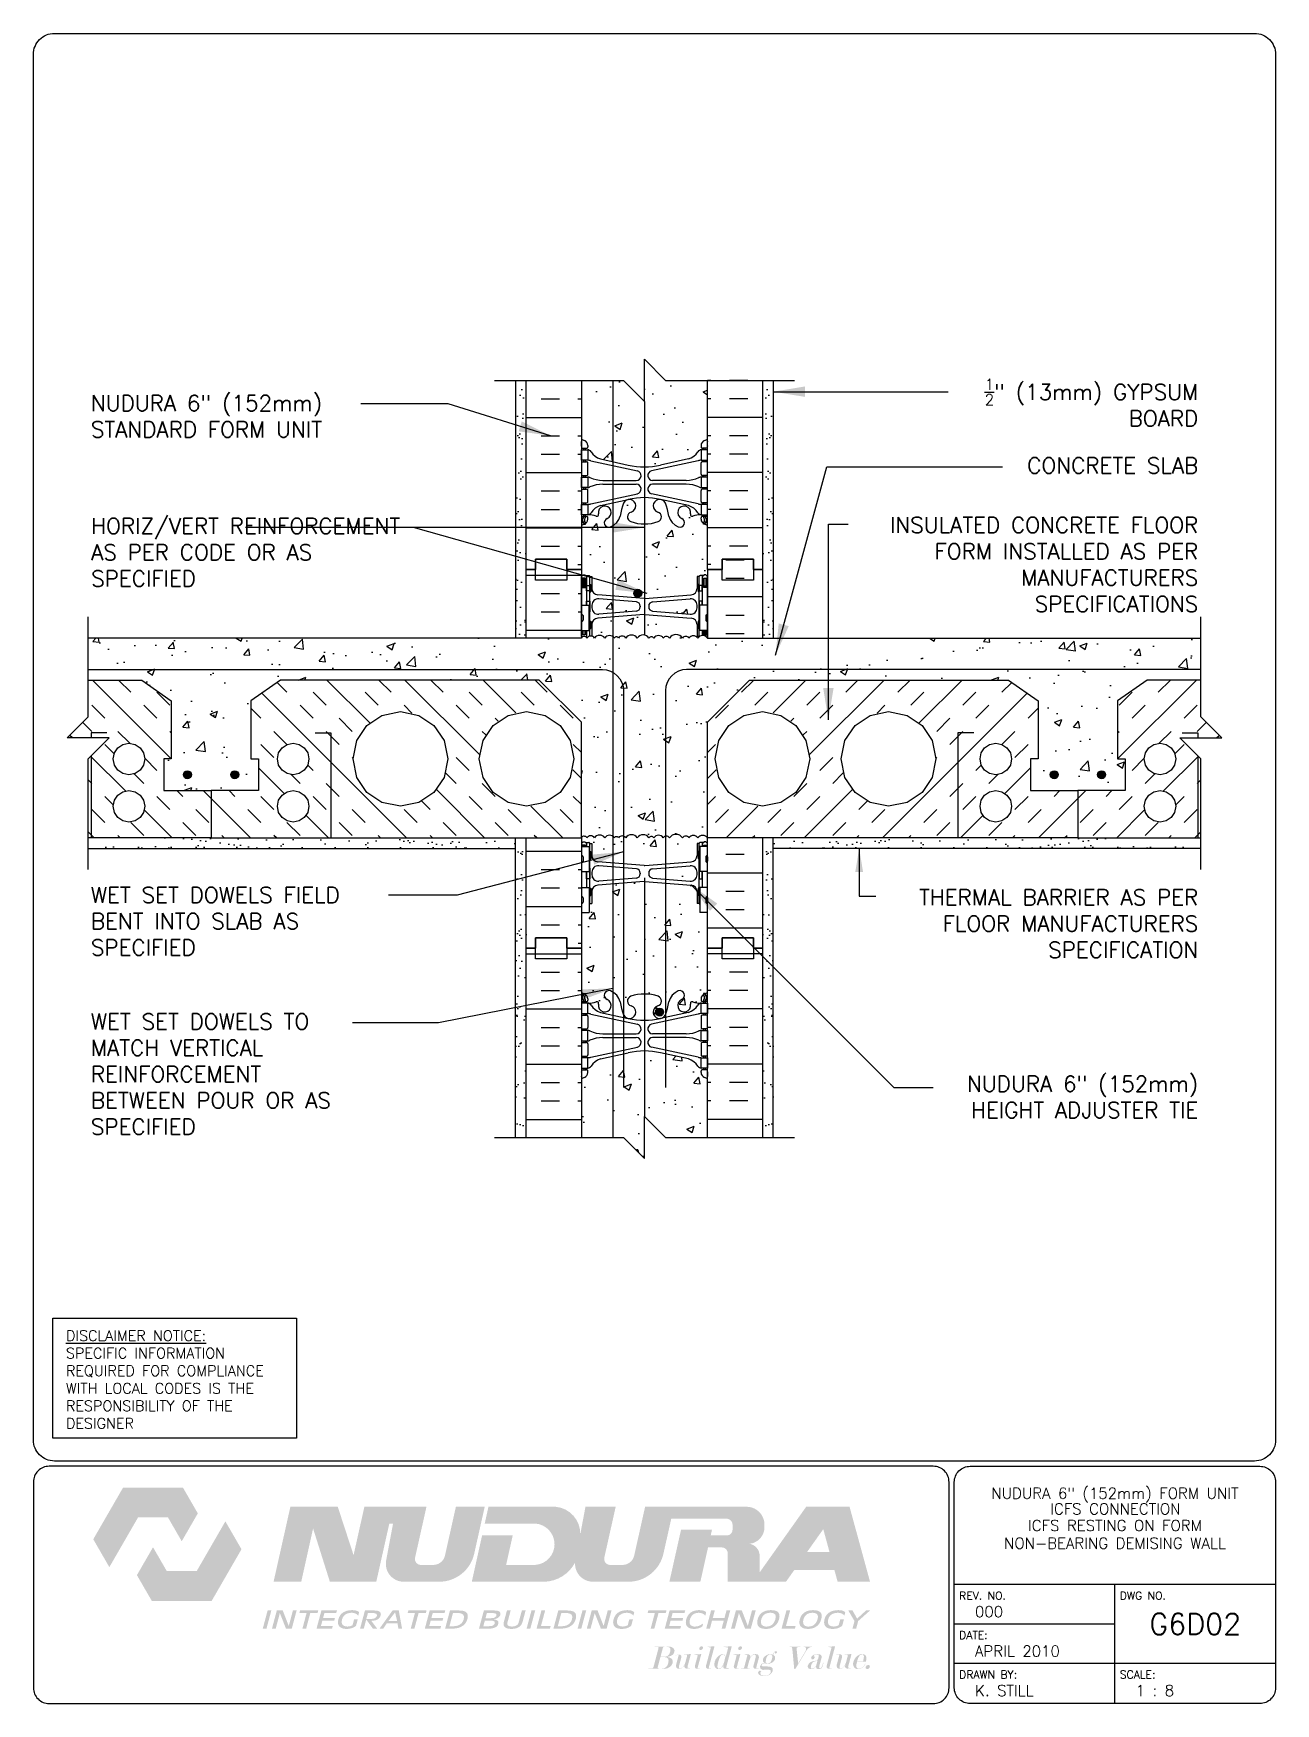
# Paper-space layout 'G6D02' of a CAD drawing. Header units: inches. Extents: x 0.42 to 7.8, y 0.49 to 10.41.
# The model-space entities are those that its viewports show. They can reach past a viewport. Long polylines and large blocks are cut down to what shows.
import ezdxf
from ezdxf.enums import TextEntityAlignment as Align

# ---------------------------------------------------------------- set-up
doc = ezdxf.new("R2010")
doc.units = ezdxf.units.IN
doc.header["$MEASUREMENT"] = 0
doc.linetypes.add('DASHED2', pattern=[0.375, 0.25, -0.125])
for name, color, linetype in [('HATCH', 12, 'Continuous'), ('line25', 2, 'Continuous'), ('LINE3', 3, 'Continuous'), ('LINE50', 5, 'Continuous'), ('LINE9', 9, 'Continuous'), ('LOGO', 7, 'Continuous'), ('TBK_LINE65', 3, 'Continuous'), ('TBK_TEXT', 4, 'Continuous'), ('TEXT', 4, 'Continuous'), ('Web_Edge', 9, 'Continuous')]:
    doc.layers.add(name, color=color, linetype=linetype)
doc.styles.add('DIM', font='romans.shx', dxfattribs={"width": 0.7})
doc.styles.add('ROMANS', font='romans.shx', dxfattribs={"height": 0.75})
doc.styles.get("Standard").update_dxf_attribs({"font": 'romans.shx', "height": 0.75})
doc.linetypes.add('STEEL', pattern='A,0.5,-0.2,["X",Standard,S=0.1,R=0,X=-0.1,Y=-0.05],-0.1', length=0.8)
doc.dimstyles.new('ext_12', dxfattribs={"dimscale": 12, "dimtxt": 0.09375, "dimasz": 0.09375, "dimexe": 0.09375, "dimexo": 0.0625, "dimgap": 0.0625, "dimtad": 1, "dimdec": 1, "dimzin": 3, "dimdsep": 46, "dimlunit": 4, "dimtxsty": 'DIM', "dimcen": 0.09, "dimdle": 0.09375, "dimclrt": 4, "dimadec": 0, "dimazin": 0, "dimtfac": 1, "dimtdec": 1, "dimtmove": 2, "dimatfit": 3, "dimfxl": 1, "dimfrac": 2, "dimtolj": 1, "dimtzin": 0, "dimarcsym": 0})
doc.dimstyles.new('ext_8', dxfattribs={"dimscale": 8, "dimtxt": 0.09375, "dimasz": 0.09375, "dimexe": 0.09375, "dimexo": 0.0625, "dimgap": 0.0625, "dimtad": 1, "dimdec": 1, "dimzin": 3, "dimdsep": 46, "dimlunit": 4, "dimtxsty": 'DIM', "dimcen": 0.09, "dimdle": 0.09375, "dimclrt": 4, "dimadec": 0, "dimazin": 0, "dimtfac": 1, "dimtdec": 1, "dimtmove": 2, "dimatfit": 3, "dimfxl": 1, "dimfrac": 2, "dimtolj": 1, "dimtzin": 0, "dimarcsym": 0})
pattern_1 = [(37.5, (6.0136, -79.57674), (-0.0314967, 0.963412), [0, -0.76, 0, -0.85, 0, -0.8125]), (7.5, (6.0136, -79.5767), (0.8848884, 1.411073), [0, -0.41, 0, -0.685, 0, -0.2625]), (327.5, (5.3986, -79.5767), (1.557071, 0.0028295), [0, -0.25, 0, -0.9, 0, -1.175]), (317.5, (5.3986, -79.5767), (1.503063, 0.438838), [0, -0.125, 0, -0.59, 0, -0.675])]
pattern_2 = [(142.5, (390.27906, -79.57674), (0.0314967, 0.963412), [0, -0.76, 0, -0.85, 0, -0.8125]), (172.5, (390.279, -79.5767), (-0.8848884, 1.411073), [0, -0.41, 0, -0.685, 0, -0.2625]), (212.5, (390.89406, -79.5767), (-1.557071, 0.0028295), [0, -0.25, 0, -0.9, 0, -1.175]), (222.5, (390.894, -79.5767), (-1.503063, 0.438838), [0, -0.125, 0, -0.59, 0, -0.675])]

psp = doc.layouts.new('G6D02')

# ---------------------------------------------------------------- texts
at = {"layer": 'TBK_TEXT', "color": 7, "style": 'ROMANS'}
for s, p in [('REV. NO.', (5.9215, 1.107)), ('DWG NO.', (6.876, 1.107)), ('DATE:', (5.9215, 0.8726)), ('DRAWN BY:', (5.9215, 0.6382)), ('SCALE:', (6.876, 0.6382))]:
    psp.add_text(s, height=0.04688, dxfattribs=at).set_placement(p)
at = {"layer": 'TEXT', "insert": (0.6134, 2.7065), "char_height": 0.0625, "width": 1.41371, "attachment_point": 1, "style": 'ROMANS'}
psp.add_mtext('{\\Fromans.shx|c1;\\LDISCLAIMER NOTICE:\\l\\PSPECIFIC INFORMATION REQUIRED FOR COMPLIANCE WITH LOCAL CODES IS THE RESPONSIBILITY OF THE DESIGNER}', dxfattribs=at)

msp = doc.modelspace()

# ---------------------------------------------------------------- texts
at = {"layer": 'TEXT', "char_height": 0.75, "style": 'ROMANS'}
for s, insert, width, attachment_point in [('\\A1; {\\H0.7x;\\S1/2;}" (13mm) GYPSUM BOARD', (224.474, 74.028), 12.17415, 6), ('NUDURA 6" (152mm) STANDARD FORM UNIT', (171.83, 73.373), 13.9131, 4), ('\\A1;CONCRETE SLAB', (224.474, 71.036), 12.17415, 6), ('HORIZ/VERT REINFORCEMENT AS PER CODE OR AS SPECIFIED', (171.845, 66.911), 16.22436, 4), ('INSULATED CONCRETE FLOOR FORM INSTALLED AS PER MANUFACTURERS SPECIFICATIONS', (224.474, 66.33), 17.62644, 6), ('WET SET DOWELS FIELD BENT INTO SLAB AS SPECIFIED', (171.831, 49.371), 14.4039, 4), ('THERMAL BARRIER AS PER FLOOR MANUFACTURERS SPECIFICATION', (224.474, 49.258), 17.24655, 6), ('WET SET DOWELS TO MATCH VERTICAL REINFORCEMENT BETWEEN POUR OR AS SPECIFIED', (171.831, 42.1), 13.18701, 4), ('NUDURA 6" (152mm) HEIGHT ADJUSTER TIE', (224.474, 41.014), 12.93416, 6)]:
    msp.add_mtext(s, dxfattribs=dict(at, insert=insert, width=width, attachment_point=attachment_point))

# ---------------------------------------------------------------- blocks, each defined once
blk = doc.blocks.new('TITLEBLOCK-Tag')
at = {"style": 'ROMANS'}
for tag, height, p in [('TITLE_LINE_1', 0.065, (0.927, -0.1328)), ('TITLE_LINE_2', 0.065, (0.9294, -0.2258)), ('CENTRE-LINE-3', 0.065, (0.927, -0.3246)), ('TITLE_LINE_4', 0.065, (0.927, -0.4299)), ('TITLE_LINE_5', 0.065, (0.927, -0.526)), ('DWG', 0.125, (1.4043, -0.9102))]:
    blk.add_attdef(tag, text='', height=height, dxfattribs=at).set_placement(p, align=Align.MIDDLE_CENTER)
for tag, p in [('LATEST_REVISION', (0.0954, -0.8366)), ('REVISION_DATE', (0.0954, -1.071)), ('DRAWN_BY', (0.0954, -1.3053)), ('SCALE', (1.0499, -1.3053))]:
    blk.add_attdef(tag, text='', height=0.065, dxfattribs=at).set_placement(p, align=Align.MIDDLE_LEFT)

# ---------------------------------------------------------------- hatches: boundary and pattern name
at = {"layer": 'HATCH'}
h = msp.add_hatch(dxfattribs=at)
h.set_pattern_fill('AR-CONC', color=256, scale=0.5)
h.paths.add_polyline_path([(201.146, 75.083), (199.146, 75.083), (198.146, 76.083), (198.146, 74.083), (197.146, 75.083), (195.146, 75.083), (195.146, 72.302, 0.082415), (195.29, 72.223, -0.317837), (195.456, 71.987), (195.456, 71.919, -0.414214), (195.394, 71.857), (195.346, 71.857), (195.346, 71.787), (195.451, 71.787, -0.188973), (195.607, 71.692, 0.196323), (196.056, 71.346), (197.378, 71.055, 0.057795), (198.146, 70.966, 0.057795), (198.914, 71.055), (200.236, 71.346, 0.196323), (200.685, 71.692, -0.188973), (200.841, 71.787), (200.946, 71.787), (200.946, 71.857), (200.899, 71.857, -0.414214), (200.836, 71.919), (200.836, 71.987, -0.317837), (201.003, 72.223, 0.082415), (201.146, 72.302)])
h.paths.add_polyline_path([(201.146, 68.172, 0.064398), (201.036, 68.238), (200.946, 68.238), (200.946, 68.28, -0.249069), (200.836, 68.487), (200.836, 68.554, -0.414214), (200.899, 68.617), (200.946, 68.617), (200.946, 68.687), (200.841, 68.687, 0.10046), (200.448, 68.63, -0.601435), (200.328, 68.735, 2.182095), (199.918, 68.522, -1), (199.755, 68.113, -0.24438), (199.306, 68.634, 0.053157), (199.14, 69.248, 1.553132), (198.782, 68.824, -0.735593), (198.795, 68.366, -0.082755), (198.146, 68.258, -0.082755), (197.498, 68.366, -0.735593), (197.511, 68.824, 1.553132), (197.152, 69.248, 0.053157), (196.986, 68.634, -0.24438), (196.538, 68.113, -1), (196.375, 68.522, 2.182095), (195.965, 68.735, -0.601435), (195.845, 68.63, 0.10046), (195.451, 68.687), (195.346, 68.687), (195.346, 68.617), (195.394, 68.617, -0.414214), (195.456, 68.554), (195.456, 68.487, -0.249069), (195.346, 68.28), (195.346, 68.238), (195.256, 68.238, 0.064398), (195.146, 68.172), (195.146, 66.083), (195.146, 65.751), (195.226, 65.831), (195.316, 65.831), (195.346, 65.801), (195.496, 65.801, -0.414214), (195.546, 65.751), (195.646, 65.751), (195.646, 65.19, 0.390098), (195.921, 64.891), (198.13, 64.707, 0.04154), (198.163, 64.707), (200.371, 64.891, 0.390098), (200.646, 65.19), (200.646, 65.751), (200.746, 65.751, -0.414214), (200.796, 65.801), (200.946, 65.801), (200.976, 65.831), (201.066, 65.831), (201.146, 65.751), (201.146, 66.083)])
h.paths.add_polyline_path([(200.371, 63.771), (198.163, 63.954, 0.04154), (198.13, 63.954), (195.921, 63.771, 0.390098), (195.646, 63.472), (195.646, 62.918, -0.174031), (195.766, 62.833, -0.520567), (196.257, 62.833, -0.520567), (196.712, 62.833, -0.520567), (196.913, 62.833, -0.520567), (197.258, 62.833, -0.520567), (197.804, 62.833, -0.520567), (198.36, 62.833, -0.520567), (198.587, 62.833, -0.520567), (199.042, 62.833, -0.520567), (199.333, 62.833, -0.520567), (199.955, 62.833, -0.520567), (200.261, 62.833, -0.520567), (200.68, 62.833, -0.077645), (200.746, 62.896), (200.746, 62.911), (200.646, 62.911), (200.646, 63.472, 0.390098)])
h.paths.add_polyline_path([(200.321, 64.697), (198.53, 64.548, 0.390098), (198.346, 64.348), (198.346, 64.313, 0.390098), (198.53, 64.114), (200.321, 63.965, 0.438748), (200.646, 64.264), (200.646, 64.398, 0.438748)])
h.paths.add_polyline_path([(197.946, 64.348, 0.390098), (197.763, 64.548), (195.971, 64.697, 0.438748), (195.646, 64.398), (195.646, 64.264, 0.438748), (195.971, 63.965), (197.763, 64.114, 0.390098), (197.946, 64.313)])
h.paths.add_polyline_path([(201.146, 58.833), (203.146, 60.833), (215.456, 60.833), (216.86, 59.843), (216.86, 57.083), (216.5, 57.083), (216.5, 55.583), (218.75, 55.583), (221, 55.583), (221, 57.083), (220.632, 57.083), (220.64, 57.091), (220.64, 59.843), (222.044, 60.833), (224.589, 60.833), (224.589, 62.833), (201.146, 62.833, 0.48966), (200.68, 62.833, 0.520567), (200.261, 62.833, 0.520567), (199.955, 62.833, 0.520567), (199.333, 62.833, 0.520567), (199.042, 62.833, 0.520567), (198.587, 62.833, 0.520567), (198.36, 62.833, 0.520567), (197.804, 62.833, 0.520567), (197.258, 62.833, 0.520567), (196.913, 62.833, 0.520567), (196.712, 62.833, 0.520567), (196.257, 62.833, 0.520567), (195.766, 62.833, 0.520567), (195.411, 62.833, 0.540212), (195.146, 62.836), (195.146, 62.833), (171.704, 62.833), (171.704, 60.833), (174.249, 60.833), (175.653, 59.843), (175.653, 57.083), (175.293, 57.083), (175.293, 55.583), (177.543, 55.583), (179.793, 55.583), (179.793, 57.083), (179.433, 57.083), (179.433, 59.843), (180.837, 60.833), (193.146, 60.833), (195.146, 58.833), (195.146, 53.34, -0.540212), (195.411, 53.337, -0.520567), (195.766, 53.337, -0.520567), (196.257, 53.337, -0.520567), (196.712, 53.337, -0.520567), (196.913, 53.337, -0.520567), (197.258, 53.337, -0.520567), (197.804, 53.337, -0.520567), (198.36, 53.337, -0.520567), (198.587, 53.337, -0.520567), (199.042, 53.337, -0.520567), (199.333, 53.337, -0.520567), (199.955, 53.337, -0.520567), (200.261, 53.337, -0.520567), (200.68, 53.337, -0.48966), (201.146, 53.337)])
h.paths.add_polyline_path([(200.646, 53.06), (200.746, 53.06, -0.414214), (200.796, 53.11), (200.946, 53.11), (200.976, 53.14), (201.066, 53.14), (201.146, 53.06), (201.146, 53.337, 0.48966), (200.68, 53.337, 0.520567), (200.261, 53.337, 0.520567), (199.955, 53.337, 0.520567), (199.333, 53.337, 0.520567), (199.042, 53.337, 0.520567), (198.587, 53.337, 0.520567), (198.36, 53.337, 0.520567), (197.804, 53.337, 0.520567), (197.258, 53.337, 0.520567), (196.913, 53.337, 0.520567), (196.712, 53.337, 0.520567), (196.257, 53.337, 0.520567), (195.766, 53.337, 0.520567), (195.411, 53.337, 0.540212), (195.146, 53.34), (195.146, 53.333), (195.146, 53.06), (195.226, 53.14), (195.316, 53.14), (195.346, 53.11), (195.496, 53.11, -0.414214), (195.546, 53.06), (195.646, 53.06), (195.646, 52.499, 0.390098), (195.921, 52.2), (198.13, 52.016, 0.04154), (198.163, 52.016), (200.371, 52.2, 0.390098), (200.646, 52.499)])
h.paths.add_polyline_path([(200.646, 51.707, 0.438748), (200.321, 52.006), (198.53, 51.857, 0.390098), (198.346, 51.658), (198.346, 51.622, 0.390098), (198.53, 51.423), (200.321, 51.274, 0.438748), (200.646, 51.573)])
h.paths.add_polyline_path([(197.763, 51.857), (195.971, 52.006, 0.438748), (195.646, 51.707), (195.646, 51.573, 0.438748), (195.971, 51.274), (197.763, 51.423, 0.390098), (197.946, 51.622), (197.946, 51.658, 0.390098)])
h.paths.add_polyline_path([(200.781, 50.172, -0.327813), (200.746, 50.22), (200.646, 50.22), (200.646, 50.781, 0.390098), (200.371, 51.08), (198.163, 51.264, 0.04154), (198.13, 51.264), (195.921, 51.08, 0.390098), (195.646, 50.781), (195.646, 50.22), (195.546, 50.22, -0.327813), (195.511, 50.172), (195.511, 49.778), (195.146, 49.778), (195.146, 48.083), (195.146, 45.994, 0.064398), (195.256, 45.928), (195.346, 45.928), (195.346, 45.886, -0.249069), (195.456, 45.679), (195.456, 45.612, -0.414214), (195.394, 45.549), (195.346, 45.549), (195.346, 45.479), (195.451, 45.479, 0.10046), (195.845, 45.536, -0.601435), (195.965, 45.432, 2.182095), (196.375, 45.644, -1), (196.538, 46.053, -0.24438), (196.986, 45.532, 0.053157), (197.152, 44.918, 0.223253), (197.353, 44.753), (197.372, 44.749, 0.955472), (197.511, 45.342, -0.735593), (197.498, 45.8, -0.082755), (198.146, 45.909, -0.082755), (198.795, 45.8, -0.735593), (198.782, 45.342, 0.955472), (198.92, 44.749), (198.94, 44.753, 0.223253), (199.14, 44.918, 0.053157), (199.306, 45.532, -0.24438), (199.755, 46.053, -1), (199.918, 45.644, 2.182095), (200.328, 45.432, -0.601435), (200.448, 45.536, 0.10046), (200.841, 45.479), (200.946, 45.479), (200.946, 45.549), (200.899, 45.549, -0.414214), (200.836, 45.612), (200.836, 45.679, -0.249069), (200.946, 45.886), (200.946, 45.928), (201.036, 45.928, 0.064398), (201.146, 45.994), (201.146, 48.083), (201.146, 49.778), (200.781, 49.778)])
h.paths.add_polyline_path([(200.836, 44.847, -0.414214), (200.899, 44.909), (200.946, 44.909), (200.946, 44.979), (200.841, 44.979, 0.036537), (200.697, 44.955), (198.486, 44.474, 0.897292), (198.535, 44.019), (200.132, 44.019, 0.097844), (200.738, 44.151, -0.124673), (200.841, 44.179), (200.946, 44.179), (200.946, 44.249), (200.899, 44.249, -0.414214), (200.836, 44.312)])
h = msp.add_hatch(dxfattribs=at)
h.set_pattern_fill('AR-SAND', color=256, scale=0.5, style=0)
h.set_pattern_definition(pattern_2)
h.paths.add_polyline_path([(192.021, 75.083), (192.521, 75.083), (192.521, 66.083), (192.521, 62.833), (192.021, 62.833)])
h = msp.add_hatch(dxfattribs=at)
h.set_pattern_fill('AR-SAND', color=256, scale=0.5, style=0)
h.set_pattern_definition(pattern_1)
h.paths.add_polyline_path([(204.271, 75.083), (203.771, 75.083), (203.771, 66.083), (203.771, 62.833), (204.271, 62.833)])
h = msp.add_hatch(dxfattribs=at)
h.set_pattern_fill('INSUL', color=256, scale=7, style=0)
h.set_pattern_definition([(0, (-2731.0153, -348.9264), (0, 2.625), []), (0, (-2731.0153, -348.0514), (0, 2.625), [0.875, -0.875]), (0, (-2731.0153, -347.1764), (0, 2.625), [0.875, -0.875])])
h.paths.add_polyline_path([(195.146, 53.333), (192.521, 53.333), (192.521, 48.083), (192.959, 48.083), (192.959, 48.583), (194.459, 48.583), (194.459, 48.083), (195.146, 48.083)])
h.paths.add_polyline_path([(192.521, 62.833), (195.146, 62.833), (195.146, 66.083), (194.459, 66.083), (194.459, 66.583), (192.959, 66.583), (192.959, 66.083), (192.521, 66.083)])
h = msp.add_hatch(dxfattribs=at)
h.set_pattern_fill('INSUL', color=256, scale=7, style=0)
h.set_pattern_definition([(0, (6.0136, -79.5767), (0, 2.625), []), (0, (6.0136, -78.7017), (0, 2.625), [0.875, -0.875]), (0, (6.0136, -77.8267), (0, 2.625), [0.875, -0.875])])
h.paths.add_polyline_path([(203.771, 66.083), (203.334, 66.083), (203.334, 66.583), (201.834, 66.583), (201.834, 66.083), (201.146, 66.083), (201.146, 62.833), (203.771, 62.833)])
h.paths.add_polyline_path([(203.771, 53.333), (201.146, 53.333), (201.146, 48.083), (201.834, 48.083), (201.834, 48.583), (203.334, 48.583), (203.334, 48.083), (203.771, 48.083)])
h = msp.add_hatch(dxfattribs=at)
h.set_pattern_fill('AR-SAND', color=256, scale=0.5, style=0)
h.set_pattern_definition([(142.5, (395.08244, -20.8052), (0.0314967, 0.963412), [0, -0.76, 0, -0.85, 0, -0.8125]), (172.5, (395.0824, -20.8052), (-0.8848884, 1.411073), [0, -0.41, 0, -0.685, 0, -0.2625]), (212.5, (395.6974, -20.8052), (-1.557071, 0.0028295), [0, -0.25, 0, -0.9, 0, -1.175]), (222.5, (395.6974, -20.8052), (-1.503063, 0.438838), [0, -0.125, 0, -0.59, 0, -0.675])])
h.paths.add_polyline_path([(177.543, 53.333), (171.704, 53.333), (171.704, 52.833), (192.021, 52.833), (192.021, 53.333)])
h = msp.add_hatch(dxfattribs=at)
h.set_pattern_fill('AR-SAND', color=256, scale=0.5, style=0)
h.set_pattern_definition(pattern_2)
h.paths.add_polyline_path([(192.021, 53.333), (192.521, 53.333), (192.521, 48.083), (192.521, 39.083), (192.021, 39.083)])
h = msp.add_hatch(dxfattribs=at)
h.set_pattern_fill('AR-SAND', color=256, scale=0.5, style=0)
h.set_pattern_definition(pattern_1)
h.paths.add_polyline_path([(204.271, 53.333), (203.771, 53.333), (203.771, 48.083), (203.771, 39.083), (204.271, 39.083)])
h = msp.add_hatch(dxfattribs=at)
h.set_pattern_fill('AR-SAND', color=256, scale=0.5, style=0)
h.set_pattern_definition([(37.5, (1.2102, -20.8052), (-0.0314967, 0.963412), [0, -0.76, 0, -0.85, 0, -0.8125]), (7.5, (1.2102, -20.8052), (0.8848884, 1.411073), [0, -0.41, 0, -0.685, 0, -0.2625]), (327.5, (0.5952, -20.8052), (1.557071, 0.0028295), [0, -0.25, 0, -0.9, 0, -1.175]), (317.5, (0.5952, -20.8052), (1.503063, 0.438838), [0, -0.125, 0, -0.59, 0, -0.675])])
h.paths.add_polyline_path([(204.271, 53.333), (204.271, 52.833), (224.589, 52.833), (224.589, 53.333), (218.75, 53.333)])
h = msp.add_hatch(dxfattribs=at)
h.set_pattern_fill('AR-CONC', color=256, scale=0.5)
h.paths.add_polyline_path([(201.146, 41.864, 0.082415), (201.003, 41.944, -0.317837), (200.836, 42.179), (200.836, 42.247, -0.414214), (200.899, 42.309), (200.946, 42.309), (200.946, 42.379), (200.841, 42.379, -0.188973), (200.685, 42.474, 0.196323), (200.236, 42.82), (198.914, 43.111, 0.057795), (198.146, 43.2, 0.057795), (197.378, 43.111), (196.056, 42.82, 0.196323), (195.607, 42.474, -0.188973), (195.451, 42.379), (195.346, 42.379), (195.346, 42.309), (195.394, 42.309, -0.414214), (195.456, 42.247), (195.456, 42.179, -0.317837), (195.29, 41.944, 0.082415), (195.146, 41.864), (195.146, 39.083), (197.146, 39.083), (198.146, 38.083), (198.146, 40.083), (199.146, 39.083), (201.146, 39.083)])
at = {"layer": 'LINE3'}
for points in [[(198.015, 64.962, 1), (197.64, 64.962, 1)], [(176.606, 56.333, 1), (176.231, 56.333, 1)], [(178.856, 56.333, 1), (178.481, 56.333, 1)], [(217.812, 56.333, 1), (217.437, 56.333, 1)], [(220.062, 56.333, 1), (219.687, 56.333, 1)], [(199.052, 45.049, 1), (198.677, 45.049, 1)]]:
    msp.add_hatch(color=256, dxfattribs=at).paths.add_polyline_path(points)

# ---------------------------------------------------------------- linework, layer by layer
at = {"layer": 'HATCH'}
for p, q in [((193.235, 75.074), (194.11, 75.074)), ((194.985, 75.074), (195.146, 75.074)), ((201.308, 75.074), (201.146, 75.074)), ((203.058, 75.074), (202.183, 75.074)), ((193.235, 74.199), (194.11, 74.199)), ((194.985, 74.199), (195.146, 74.199)), ((201.308, 74.199), (201.146, 74.199)), ((203.058, 74.199), (202.183, 74.199)), ((192.521, 73.324), (195.146, 73.324)), ((203.771, 73.324), (201.146, 73.324)), ((193.235, 72.449), (194.11, 72.449)), ((194.985, 72.449), (195.146, 72.449)), ((201.308, 72.449), (201.146, 72.449)), ((203.058, 72.449), (202.183, 72.449)), ((193.235, 71.574), (194.11, 71.574)), ((194.985, 71.574), (195.146, 71.574)), ((201.308, 71.574), (201.146, 71.574)), ((203.058, 71.574), (202.183, 71.574)), ((192.521, 70.699), (195.146, 70.699)), ((203.771, 70.699), (201.146, 70.699)), ((193.235, 69.824), (194.11, 69.824)), ((194.985, 69.824), (195.146, 69.824)), ((201.308, 69.824), (201.146, 69.824)), ((203.058, 69.824), (202.183, 69.824)), ((193.235, 68.949), (194.11, 68.949)), ((194.985, 68.949), (195.146, 68.949)), ((201.308, 68.949), (201.146, 68.949)), ((203.058, 68.949), (202.183, 68.949)), ((192.521, 68.074), (195.146, 68.074)), ((203.771, 68.074), (201.146, 68.074)), ((193.235, 67.199), (194.11, 67.199)), ((194.985, 67.199), (195.146, 67.199)), ((201.308, 67.199), (201.146, 67.199)), ((203.058, 67.199), (202.183, 67.199)), ((194.985, 66.324), (195.146, 66.324)), ((201.308, 66.324), (201.146, 66.324)), ((175.653, 57.091), (171.911, 60.833)), ((173.728, 60.254), (173.148, 60.833)), ((181.152, 60.254), (180.682, 60.724)), ((185.084, 58.796), (183.048, 60.833)), ((186.102, 60.254), (185.523, 60.833)), ((190.303, 57.29), (186.76, 60.833)), ((188.577, 60.254), (187.997, 60.833)), ((192.031, 59.274), (190.472, 60.833)), ((193.527, 60.254), (192.947, 60.833)), ((202.766, 60.254), (203.345, 60.833)), ((204.261, 59.274), (205.82, 60.833)), ((205.99, 57.29), (209.533, 60.833)), ((207.716, 60.254), (208.295, 60.833)), ((210.191, 60.254), (210.77, 60.833)), ((211.208, 58.796), (213.245, 60.833)), ((215.14, 60.254), (215.611, 60.724)), ((220.64, 57.091), (224.382, 60.833)), ((222.565, 60.254), (223.144, 60.833)), ((172.49, 59.016), (171.871, 59.635)), ((174.965, 59.016), (174.346, 59.635)), ((175.584, 59.635), (174.965, 60.254)), ((186.835, 53.333), (179.956, 60.212)), ((182.39, 59.016), (181.771, 59.635)), ((183.008, 59.635), (182.39, 60.254)), ((185.483, 59.635), (184.865, 60.254)), ((187.09, 59.266), (186.721, 59.635)), ((189.814, 59.016), (189.196, 59.635)), ((190.433, 59.635), (189.814, 60.254)), ((192.908, 59.635), (192.289, 60.254)), ((194.764, 59.016), (194.145, 59.635)), ((201.529, 59.016), (202.147, 59.635)), ((203.385, 59.635), (204.003, 60.254)), ((205.86, 59.635), (206.478, 60.254)), ((206.478, 59.016), (207.097, 59.635)), ((209.203, 59.266), (209.572, 59.635)), ((209.457, 53.333), (216.336, 60.212)), ((210.809, 59.635), (211.428, 60.254)), ((213.284, 59.635), (213.903, 60.254)), ((213.903, 59.016), (214.522, 59.635)), ((220.709, 59.635), (221.328, 60.254)), ((221.328, 59.016), (221.946, 59.635)), ((223.802, 59.016), (224.421, 59.635)), ((171.871, 58.397), (171.445, 58.824)), ((179.915, 59.016), (179.433, 59.498)), ((184.246, 58.397), (183.627, 59.016)), ((191.188, 58.88), (191.052, 59.016)), ((205.104, 58.88), (205.241, 59.016)), ((212.047, 58.397), (212.666, 59.016)), ((216.378, 59.016), (216.86, 59.498)), ((224.421, 58.397), (224.848, 58.824)), ((170.948, 58.083), (170.826, 58.205)), ((173.674, 57.832), (173.109, 58.397)), ((175.653, 58.328), (175.584, 58.397)), ((181.152, 57.779), (180.534, 58.397)), ((183.627, 57.779), (183.008, 58.397)), ((190.605, 58.226), (190.433, 58.397)), ((205.688, 58.226), (205.86, 58.397)), ((212.666, 57.779), (213.284, 58.397)), ((215.14, 57.779), (215.759, 58.397)), ((220.64, 58.328), (220.709, 58.397)), ((222.619, 57.832), (223.184, 58.397)), ((225.344, 58.083), (225.466, 58.205)), ((173.468, 55.563), (171.826, 57.205)), ((172.934, 57.335), (172.49, 57.779)), ((180.534, 57.16), (179.915, 57.779)), ((195.146, 57.396), (194.764, 57.779)), ((201.146, 57.396), (201.529, 57.779)), ((215.759, 57.16), (216.378, 57.779)), ((222.824, 55.563), (224.466, 57.205)), ((223.359, 57.335), (223.802, 57.779)), ((174.346, 55.923), (173.892, 56.377)), ((174.965, 56.541), (174.389, 57.117)), ((178.8, 56.472), (178.8, 56.472)), ((181.012, 55.445), (179.793, 56.663)), ((182.39, 56.541), (182.138, 56.793)), ((184.293, 57.113), (184.246, 57.16)), ((189.196, 55.923), (188.694, 56.424)), ((189.814, 56.541), (189.196, 57.16)), ((195.146, 56.159), (194.734, 56.571)), ((201.146, 56.159), (201.559, 56.571)), ((206.478, 56.541), (207.097, 57.16)), ((207.097, 55.923), (207.598, 56.424)), ((211.999, 57.113), (212.047, 57.16)), ((213.903, 56.541), (214.155, 56.793)), ((215.281, 55.445), (216.5, 56.663)), ((217.492, 56.472), (217.492, 56.472)), ((221.328, 56.541), (221.903, 57.117)), ((221.946, 55.923), (222.4, 56.377)), ((171.871, 55.923), (171.704, 56.09)), ((176.202, 55.304), (175.923, 55.583)), ((177.543, 55.201), (177.161, 55.583)), ((178.677, 55.304), (178.398, 55.583)), ((181.771, 55.923), (181.355, 56.339)), ((183.627, 55.304), (183.008, 55.923)), ((190.548, 53.333), (188.256, 55.625)), ((191.052, 55.304), (190.433, 55.923)), ((205.241, 55.304), (205.86, 55.923)), ((205.745, 53.333), (208.036, 55.625)), ((212.666, 55.304), (213.284, 55.923)), ((214.522, 55.923), (214.938, 56.339)), ((217.615, 55.304), (217.894, 55.583)), ((218.75, 55.201), (219.132, 55.583)), ((220.09, 55.304), (220.369, 55.583)), ((224.421, 55.923), (224.589, 56.09)), ((172.893, 54.901), (172.49, 55.304)), ((175.584, 54.685), (174.965, 55.304)), ((179.411, 53.333), (177.543, 55.201)), ((180.534, 54.685), (179.915, 55.304)), ((183.008, 54.685), (182.39, 55.304)), ((187.958, 54.685), (187.565, 55.078)), ((190.433, 54.685), (189.814, 55.304)), ((194.26, 53.333), (192.75, 54.843)), ((195.146, 54.922), (194.764, 55.304)), ((201.146, 54.922), (201.529, 55.304)), ((202.033, 53.333), (203.542, 54.843)), ((205.86, 54.685), (206.478, 55.304)), ((208.335, 54.685), (208.728, 55.078)), ((213.284, 54.685), (213.903, 55.304)), ((215.759, 54.685), (216.378, 55.304)), ((216.882, 53.333), (218.75, 55.201)), ((220.709, 54.685), (221.328, 55.304)), ((223.399, 54.901), (223.802, 55.304)), ((172.49, 54.066), (171.871, 54.685)), ((174.346, 53.448), (173.728, 54.066)), ((175.698, 53.333), (174.37, 54.661)), ((176.821, 53.448), (176.202, 54.066)), ((177.44, 54.066), (176.821, 54.685)), ((179.915, 54.066), (179.296, 54.685)), ((181.771, 53.448), (181.152, 54.066)), ((183.123, 53.333), (182.057, 54.399)), ((184.246, 53.448), (183.627, 54.066)), ((184.865, 54.066), (184.246, 54.685)), ((187.339, 54.066), (186.721, 54.685)), ((189.196, 53.448), (188.577, 54.066)), ((191.67, 53.448), (191.052, 54.066)), ((192.289, 54.066), (191.67, 54.685)), ((194.764, 54.066), (194.145, 54.685)), ((201.529, 54.066), (202.147, 54.685)), ((204.003, 54.066), (204.622, 54.685)), ((204.622, 53.448), (205.241, 54.066)), ((207.097, 53.448), (207.716, 54.066)), ((208.953, 54.066), (209.572, 54.685)), ((211.428, 54.066), (212.047, 54.685)), ((212.047, 53.448), (212.666, 54.066)), ((213.17, 53.333), (214.235, 54.399)), ((214.522, 53.448), (215.14, 54.066)), ((216.378, 54.066), (216.997, 54.685)), ((218.853, 54.066), (219.471, 54.685)), ((219.471, 53.448), (220.09, 54.066)), ((220.594, 53.333), (221.922, 54.661)), ((221.946, 53.448), (222.565, 54.066)), ((223.802, 54.066), (224.421, 54.685)), ((171.986, 53.333), (171.704, 53.615)), ((173.224, 53.333), (173.109, 53.448)), ((178.173, 53.333), (178.059, 53.448)), ((180.648, 53.333), (180.534, 53.448)), ((185.598, 53.333), (185.483, 53.448)), ((188.073, 53.333), (187.958, 53.448)), ((193.023, 53.333), (192.908, 53.448)), ((203.27, 53.333), (203.385, 53.448)), ((208.22, 53.333), (208.335, 53.448)), ((210.695, 53.333), (210.809, 53.448)), ((215.644, 53.333), (215.759, 53.448)), ((218.119, 53.333), (218.234, 53.448)), ((223.069, 53.333), (223.184, 53.448)), ((224.307, 53.333), (224.589, 53.615)), ((192.521, 47.824), (195.146, 47.824)), ((203.771, 47.824), (201.146, 47.824)), ((193.235, 46.949), (194.11, 46.949)), ((194.985, 46.949), (195.146, 46.949)), ((201.308, 46.949), (201.146, 46.949)), ((203.058, 46.949), (202.183, 46.949)), ((193.235, 46.074), (194.11, 46.074)), ((194.985, 46.074), (195.146, 46.074)), ((201.308, 46.074), (201.146, 46.074)), ((203.058, 46.074), (202.183, 46.074)), ((192.521, 45.199), (195.146, 45.199)), ((203.771, 45.199), (201.146, 45.199)), ((193.235, 44.324), (194.11, 44.324)), ((194.985, 44.324), (195.146, 44.324)), ((201.308, 44.324), (201.146, 44.324)), ((203.058, 44.324), (202.183, 44.324)), ((193.235, 43.449), (194.11, 43.449)), ((194.985, 43.449), (195.146, 43.449)), ((201.308, 43.449), (201.146, 43.449)), ((203.058, 43.449), (202.183, 43.449)), ((192.521, 42.574), (195.146, 42.574)), ((203.771, 42.574), (201.146, 42.574)), ((193.235, 41.699), (194.11, 41.699)), ((194.985, 41.699), (195.146, 41.699)), ((201.308, 41.699), (201.146, 41.699)), ((203.058, 41.699), (202.183, 41.699)), ((193.235, 40.824), (194.11, 40.824)), ((194.985, 40.824), (195.146, 40.824)), ((201.308, 40.824), (201.146, 40.824)), ((203.058, 40.824), (202.183, 40.824)), ((192.521, 39.949), (195.146, 39.949)), ((203.771, 39.949), (201.146, 39.949))]:
    msp.add_line(p, q, dxfattribs=at)
for points in [[(201.146, 62.833, 0.48966), (200.68, 62.833, 0.520567), (200.261, 62.833, 0.520567), (199.955, 62.833, 0.520567), (199.333, 62.833, 0.520567), (199.042, 62.833, 0.520567), (198.587, 62.833, 0.520567), (198.36, 62.833, 0.520567), (197.804, 62.833, 0.520567), (197.258, 62.833, 0.520567), (196.913, 62.833, 0.520567), (196.712, 62.833, 0.520567), (196.257, 62.833, 0.520567), (195.766, 62.833, 0.520567), (195.411, 62.833, 0.540212), (195.146, 62.836)], [(201.146, 53.337, 0.48966), (200.68, 53.337, 0.520567), (200.261, 53.337, 0.520567), (199.955, 53.337, 0.520567), (199.333, 53.337, 0.520567), (199.042, 53.337, 0.520567), (198.587, 53.337, 0.520567), (198.36, 53.337, 0.520567), (197.804, 53.337, 0.520567), (197.258, 53.337, 0.520567), (196.913, 53.337, 0.520567), (196.712, 53.337, 0.520567), (196.257, 53.337, 0.520567), (195.766, 53.337, 0.520567), (195.411, 53.337, 0.540212), (195.146, 53.34)]]:
    msp.add_lwpolyline(points, format="xyb", dxfattribs=at)
at = {"layer": 'line25'}
for p, q in [((195.146, 75.083), (195.146, 66.083)), ((201.146, 66.083), (201.146, 75.083)), ((195.146, 66.083), (195.146, 62.833)), ((201.146, 66.083), (201.146, 62.833)), ((195.146, 64.388), (195.511, 64.388)), ((195.511, 63.188), (195.511, 64.388)), ((201.146, 64.388), (200.781, 64.388)), ((200.781, 63.188), (200.781, 64.388)), ((195.146, 62.833), (171.704, 62.833)), ((195.146, 63.188), (195.511, 63.188)), ((201.146, 63.188), (200.781, 63.188)), ((201.146, 62.833), (224.589, 62.833)), ((180.837, 60.833), (179.433, 59.843)), ((193.146, 60.833), (180.837, 60.833)), ((195.146, 58.833), (193.146, 60.833)), ((201.146, 58.833), (203.146, 60.833)), ((203.146, 60.833), (215.456, 60.833)), ((215.456, 60.833), (216.86, 59.843)), ((179.433, 59.843), (179.433, 57.083)), ((216.86, 59.843), (216.86, 57.083)), ((195.146, 53.333), (195.146, 58.833)), ((201.146, 48.083), (201.146, 58.833)), ((179.433, 57.083), (179.793, 57.083)), ((179.793, 57.083), (179.793, 55.583)), ((216.86, 57.083), (216.5, 57.083)), ((216.5, 57.083), (216.5, 55.583)), ((179.793, 55.583), (177.543, 55.583)), ((177.543, 55.583), (177.543, 53.333)), ((216.5, 55.583), (218.75, 55.583)), ((218.75, 55.583), (218.75, 53.333)), ((177.543, 53.333), (195.146, 53.333)), ((195.146, 53.333), (195.146, 48.083)), ((218.75, 53.333), (201.146, 53.333)), ((195.146, 52.928), (195.511, 52.928)), ((195.511, 52.928), (195.511, 51.728)), ((200.781, 52.928), (200.781, 51.728)), ((201.146, 52.928), (200.781, 52.928)), ((195.146, 51.728), (195.511, 51.728)), ((201.146, 51.728), (200.781, 51.728)), ((195.146, 50.978), (195.511, 50.978)), ((195.511, 50.978), (195.511, 49.778)), ((201.146, 50.978), (200.781, 50.978)), ((200.781, 50.978), (200.781, 49.778)), ((195.146, 49.778), (195.511, 49.778)), ((201.146, 49.778), (200.781, 49.778)), ((195.146, 48.083), (195.146, 39.083)), ((201.146, 39.083), (201.146, 48.083))]:
    msp.add_line(p, q, dxfattribs=at)
for points in [[(171.704, 60.833), (174.249, 60.833), (175.653, 59.843), (175.653, 57.083), (175.293, 57.083), (175.293, 55.583), (177.543, 55.583), (177.543, 53.333), (171.704, 53.333)], [(224.589, 60.833), (222.044, 60.833), (220.64, 59.843), (220.64, 57.083), (221, 57.083), (221, 55.583), (218.75, 55.583), (218.75, 53.333), (224.589, 53.333)]]:
    msp.add_lwpolyline(points, dxfattribs=at)
at = {"layer": 'LINE3'}
for p, q in [((196.646, 75.083), (196.646, 39.083)), ((198.146, 74.083), (198.146, 62.971)), ((198.146, 51.43), (198.146, 40.083))]:
    msp.add_line(p, q, dxfattribs=at)
at = {"layer": 'LINE3', "linetype": 'STEEL'}
for p, q in [((171.704, 61.333), (191.646, 61.333)), ((224.589, 61.333), (204.646, 61.333))]:
    msp.add_line(p, q, dxfattribs=at)
at = {"layer": 'LINE3'}
for points in [[(191.646, 61.333), (196.146, 61.333, -0.414214), (197.146, 60.333), (197.146, 41.459), (197.146, 41.459)], [(204.646, 61.333), (200.146, 61.333, 0.414214), (199.146, 60.333), (199.146, 41.459), (199.146, 41.459)]]:
    msp.add_lwpolyline(points, format="xyb", dxfattribs=at)
for centre in [(197.828, 64.962), (176.418, 56.333), (178.668, 56.333), (217.625, 56.333), (219.875, 56.333), (198.865, 45.049)]:
    msp.add_circle(centre, 0.188, dxfattribs=at)
at = {"layer": 'LINE50'}
for p, q in [((192.521, 66.083), (192.521, 75.083)), ((203.771, 66.083), (203.771, 75.083)), ((192.521, 62.833), (192.521, 66.083)), ((203.771, 62.833), (203.771, 66.083)), ((192.521, 48.083), (192.521, 53.333)), ((203.771, 48.083), (203.771, 53.333)), ((192.521, 39.083), (192.521, 48.083)), ((203.771, 39.083), (203.771, 48.083))]:
    msp.add_line(p, q, dxfattribs=at)
for points in [[(192.521, 66.083), (192.959, 66.083), (192.959, 66.583), (194.459, 66.583), (194.459, 66.083), (195.146, 66.083)], [(195.146, 66.083), (194.459, 66.083), (194.459, 66.583), (192.959, 66.583), (192.959, 66.083), (192.521, 66.083)], [(203.771, 66.083), (203.334, 66.083), (203.334, 66.583), (201.834, 66.583), (201.834, 66.083), (201.146, 66.083)], [(201.146, 66.083), (201.834, 66.083), (201.834, 66.583), (203.334, 66.583), (203.334, 66.083), (203.771, 66.083)], [(195.146, 48.083), (194.459, 48.083), (194.459, 48.583), (192.959, 48.583), (192.959, 48.083), (192.521, 48.083)], [(192.521, 48.083), (192.959, 48.083), (192.959, 48.583), (194.459, 48.583), (194.459, 48.083), (195.146, 48.083)], [(201.146, 48.083), (201.834, 48.083), (201.834, 48.583), (203.334, 48.583), (203.334, 48.083), (203.771, 48.083)], [(203.771, 48.083), (203.334, 48.083), (203.334, 48.583), (201.834, 48.583), (201.834, 48.083), (201.146, 48.083)]]:
    msp.add_lwpolyline(points, dxfattribs=at)
at = {"layer": 'LINE9'}
for p, q in [((192.021, 75.083), (192.021, 62.833)), ((204.271, 75.083), (204.271, 62.833)), ((195.146, 65.751), (195.226, 65.831)), ((195.146, 62.911), (195.146, 65.751)), ((195.226, 65.831), (195.316, 65.831)), ((195.396, 65.751), (195.316, 65.831)), ((195.346, 65.801), (195.496, 65.801)), ((195.396, 65.801), (195.496, 65.801)), ((195.396, 65.751), (195.396, 64.388)), ((195.546, 65.751), (195.646, 65.751)), ((195.546, 62.921), (195.546, 65.751)), ((195.546, 65.731), (195.546, 65.731)), ((195.546, 65.381), (195.596, 65.381)), ((195.596, 65.381), (195.596, 65.031)), ((195.646, 65.751), (195.646, 65.19)), ((200.646, 65.751), (200.646, 65.19)), ((200.746, 65.751), (200.646, 65.751)), ((200.746, 65.381), (200.696, 65.381)), ((200.696, 65.381), (200.696, 65.031)), ((200.746, 62.911), (200.746, 65.751)), ((200.746, 65.731), (200.746, 65.731)), ((200.896, 65.801), (200.796, 65.801)), ((200.946, 65.801), (200.796, 65.801)), ((200.896, 65.751), (200.976, 65.831)), ((200.896, 65.751), (200.896, 64.388)), ((201.066, 65.831), (200.976, 65.831)), ((201.146, 65.751), (201.066, 65.831)), ((201.146, 62.911), (201.146, 65.751)), ((195.546, 65.031), (195.596, 65.031)), ((195.646, 64.398), (195.646, 64.264)), ((198.13, 64.707), (195.921, 64.891)), ((197.763, 64.548), (195.971, 64.697)), ((197.946, 64.348), (197.946, 64.313)), ((198.163, 64.707), (200.371, 64.891)), ((198.346, 64.348), (198.346, 64.313)), ((198.53, 64.548), (200.321, 64.697)), ((200.646, 64.264), (200.646, 64.398)), ((200.746, 65.031), (200.696, 65.031)), ((195.146, 63.898), (195.146, 63.678)), ((195.146, 63.843), (195.146, 63.843)), ((195.146, 63.733), (195.146, 63.733)), ((195.186, 63.938), (195.186, 63.938)), ((195.186, 63.638), (195.186, 63.638)), ((195.226, 63.898), (195.226, 63.678)), ((195.546, 63.631), (195.596, 63.631)), ((195.596, 63.631), (195.596, 63.281)), ((198.13, 63.954), (195.921, 63.771)), ((197.763, 64.114), (195.971, 63.965)), ((198.163, 63.954), (200.371, 63.771)), ((198.53, 64.114), (200.321, 63.965)), ((200.696, 63.631), (200.696, 63.281)), ((200.746, 63.631), (200.696, 63.631)), ((201.066, 63.898), (201.066, 63.678)), ((201.066, 63.843), (201.066, 63.843)), ((201.066, 63.733), (201.066, 63.733)), ((201.106, 63.938), (201.106, 63.938)), ((201.106, 63.638), (201.106, 63.638)), ((201.146, 63.898), (201.146, 63.678)), ((195.146, 62.911), (195.183, 62.874)), ((195.396, 62.911), (195.365, 62.88)), ((195.388, 62.861), (195.434, 62.861)), ((195.396, 63.188), (195.396, 62.911)), ((195.396, 62.861), (195.434, 62.861)), ((195.546, 63.281), (195.596, 63.281)), ((195.646, 63.472), (195.646, 62.918)), ((200.646, 63.472), (200.646, 62.911)), ((200.746, 62.911), (200.646, 62.911)), ((200.746, 63.281), (200.696, 63.281)), ((200.896, 63.188), (200.896, 62.947)), ((201.146, 62.911), (201.109, 62.873)), ((192.021, 39.083), (192.021, 53.333)), ((204.271, 39.083), (204.271, 53.333)), ((171.704, 52.833), (192.021, 52.833)), ((195.146, 53.06), (195.226, 53.14)), ((195.146, 52.438), (195.146, 52.218)), ((195.186, 52.478), (195.186, 52.478)), ((195.226, 53.14), (195.316, 53.14)), ((195.226, 52.438), (195.226, 52.218)), ((195.396, 53.06), (195.316, 53.14)), ((195.346, 53.11), (195.496, 53.11)), ((195.396, 53.11), (195.496, 53.11)), ((195.396, 53.06), (195.396, 52.928)), ((195.546, 53.06), (195.646, 53.06)), ((195.546, 50.22), (195.546, 53.06)), ((195.546, 53.04), (195.546, 53.04)), ((195.546, 52.69), (195.596, 52.69)), ((195.596, 52.69), (195.596, 52.34)), ((195.646, 53.06), (195.646, 52.499)), ((200.646, 53.06), (200.646, 52.499)), ((200.746, 53.06), (200.646, 53.06)), ((200.746, 52.69), (200.696, 52.69)), ((200.696, 52.69), (200.696, 52.34)), ((200.746, 50.22), (200.746, 53.06)), ((200.746, 53.04), (200.746, 53.04)), ((200.896, 53.11), (200.796, 53.11)), ((200.946, 53.11), (200.796, 53.11)), ((200.896, 53.06), (200.976, 53.14)), ((200.896, 53.06), (200.896, 52.928)), ((201.066, 53.14), (200.976, 53.14)), ((201.146, 53.06), (201.066, 53.14)), ((201.066, 52.438), (201.066, 52.218)), ((201.106, 52.478), (201.106, 52.478)), ((201.146, 52.438), (201.146, 52.218)), ((224.589, 52.833), (204.271, 52.833)), ((195.146, 52.383), (195.146, 52.383)), ((195.146, 52.273), (195.146, 52.273)), ((195.186, 52.178), (195.186, 52.178)), ((195.396, 51.728), (195.396, 50.978)), ((195.546, 52.34), (195.596, 52.34)), ((195.646, 51.707), (195.646, 51.573)), ((198.13, 52.016), (195.921, 52.2)), ((197.763, 51.857), (195.971, 52.006)), ((197.946, 51.658), (197.946, 51.622)), ((198.163, 52.016), (200.371, 52.2)), ((198.346, 51.658), (198.346, 51.622)), ((198.53, 51.857), (200.321, 52.006)), ((200.646, 51.573), (200.646, 51.707)), ((200.746, 52.34), (200.696, 52.34)), ((200.896, 51.728), (200.896, 50.978)), ((201.066, 52.383), (201.066, 52.383)), ((201.066, 52.273), (201.066, 52.273)), ((201.106, 52.178), (201.106, 52.178)), ((195.546, 50.94), (195.596, 50.94)), ((195.596, 50.94), (195.596, 50.59)), ((198.13, 51.264), (195.921, 51.08)), ((197.763, 51.423), (195.971, 51.274)), ((198.163, 51.264), (200.371, 51.08)), ((198.53, 51.423), (200.321, 51.274)), ((200.696, 50.94), (200.696, 50.59)), ((200.746, 50.94), (200.696, 50.94)), ((195.146, 50.488), (195.146, 50.268)), ((195.146, 50.433), (195.146, 50.433)), ((195.146, 50.323), (195.146, 50.323)), ((195.186, 50.528), (195.186, 50.528)), ((195.186, 50.228), (195.186, 50.228)), ((195.226, 50.488), (195.226, 50.268)), ((195.546, 50.59), (195.596, 50.59)), ((195.546, 50.22), (195.646, 50.22)), ((195.646, 50.781), (195.646, 50.22)), ((200.646, 50.781), (200.646, 50.22)), ((200.746, 50.22), (200.646, 50.22)), ((200.746, 50.59), (200.696, 50.59)), ((201.066, 50.488), (201.066, 50.268)), ((201.066, 50.433), (201.066, 50.433)), ((201.066, 50.323), (201.066, 50.323)), ((201.106, 50.528), (201.106, 50.528)), ((201.106, 50.228), (201.106, 50.228)), ((201.146, 50.488), (201.146, 50.268))]:
    msp.add_line(p, q, dxfattribs=at)
for points in [[(191.021, 75.083), (197.146, 75.083), (198.146, 74.083), (198.146, 76.083), (199.146, 75.083), (205.271, 75.083)], [(195.396, 64.388), (195.396, 64.581), (195.546, 64.581), (195.546, 64.081), (195.511, 64.081)], [(200.896, 64.388), (200.896, 64.581), (200.746, 64.581), (200.746, 64.081), (200.781, 64.081)], [(171.704, 51.833), (171.704, 57.083), (172.704, 58.083), (170.704, 58.083), (171.704, 59.083), (171.704, 63.833)], [(195.511, 63.331), (195.546, 63.331), (195.546, 63.581), (195.511, 63.581)], [(200.781, 63.331), (200.746, 63.331), (200.746, 63.581), (200.781, 63.581)], [(224.589, 51.833), (224.589, 57.083), (223.589, 58.083), (225.589, 58.083), (224.589, 59.083), (224.589, 63.833)], [(195.346, 63.188), (195.346, 62.981), (195.196, 62.981), (195.196, 63.188)], [(195.306, 63.188), (195.306, 62.981), (195.236, 62.981), (195.236, 63.188)], [(200.946, 63.188), (200.946, 62.981), (201.096, 62.981), (201.096, 63.188)], [(200.986, 63.188), (200.986, 62.981), (201.056, 62.981), (201.056, 63.188)], [(172.592, 58.333), (171.842, 58.333), (171.842, 58.083)], [(182.494, 58.333), (183.244, 58.333), (183.244, 53.333)], [(213.798, 58.333), (213.048, 58.333), (213.048, 53.333)], [(223.701, 58.333), (224.451, 58.333), (224.451, 58.083)], [(171.842, 57.221), (171.842, 53.333)], [(224.451, 57.221), (224.451, 53.333)], [(195.346, 52.928), (195.346, 52.99), (195.196, 52.99), (195.196, 52.928)], [(195.306, 52.928), (195.306, 52.99), (195.236, 52.99), (195.236, 52.928)], [(195.511, 52.64), (195.546, 52.64), (195.546, 52.39), (195.511, 52.39)], [(200.781, 52.64), (200.746, 52.64), (200.746, 52.39), (200.781, 52.39)], [(200.946, 52.928), (200.946, 52.99), (201.096, 52.99), (201.096, 52.928)], [(200.986, 52.928), (200.986, 52.99), (201.056, 52.99), (201.056, 52.928)], [(195.511, 51.89), (195.546, 51.89), (195.546, 51.39), (195.396, 51.39), (195.396, 51.728)], [(200.781, 51.89), (200.746, 51.89), (200.746, 51.39), (200.896, 51.39), (200.896, 51.728)], [(195.511, 50.64), (195.546, 50.64), (195.546, 50.89), (195.511, 50.89)], [(200.781, 50.64), (200.746, 50.64), (200.746, 50.89), (200.781, 50.89)], [(191.021, 39.083), (197.146, 39.083), (198.146, 38.083), (198.146, 40.083), (199.146, 39.083), (205.271, 39.083)]]:
    msp.add_lwpolyline(points, dxfattribs=at)
at = {"layer": 'LINE9', "linetype": 'DASHED2', "ltscale": 0.15}
for points in [[(194.459, 66.083), (194.459, 66.083), (194.459, 65.583), (192.959, 65.583), (192.959, 66.083), (192.959, 66.083)], [(203.334, 66.083), (203.334, 66.083), (203.334, 65.583), (201.834, 65.583), (201.834, 66.083), (201.834, 66.083)], [(194.459, 48.083), (194.459, 48.083), (194.459, 47.583), (192.959, 47.583), (192.959, 48.083), (192.959, 48.083)], [(203.334, 48.083), (203.334, 48.083), (203.334, 47.583), (201.834, 47.583), (201.834, 48.083), (201.834, 48.083)]]:
    msp.add_lwpolyline(points, dxfattribs=at)
at = {"layer": 'LINE9'}
for points in [[(195.196, 65.241), (195.346, 65.241), (195.346, 65.681), (195.196, 65.681)], [(195.236, 65.301), (195.306, 65.301), (195.306, 65.681), (195.236, 65.681)], [(195.546, 65.081), (195.396, 65.081), (195.396, 65.331), (195.546, 65.331)], [(200.746, 65.081), (200.896, 65.081), (200.896, 65.331), (200.746, 65.331)], [(201.096, 65.241), (200.946, 65.241), (200.946, 65.681), (201.096, 65.681)], [(201.056, 65.301), (200.986, 65.301), (200.986, 65.681), (201.056, 65.681)]]:
    msp.add_lwpolyline(points, close=True, dxfattribs=at)
for centre, radius in [((186.543, 57.083), 2.25), ((192.543, 57.083), 2.25), ((203.75, 57.083), 2.25), ((209.75, 57.083), 2.25), ((173.64, 57.083), 0.75), ((181.446, 57.083), 0.75), ((214.847, 57.083), 0.75), ((222.653, 57.083), 0.75), ((173.64, 54.833), 0.75), ((181.446, 54.833), 0.75), ((214.847, 54.833), 0.75), ((222.653, 54.833), 0.75)]:
    msp.add_circle(centre, radius, dxfattribs=at)
for centre, radius, start, end in [((195.496, 65.751), 0.05, 0, 90), ((195.946, 65.19), 0.3, 180, 265.24257), ((200.346, 65.19), 0.3, 274.75743, 0), ((200.796, 65.751), 0.05, 90, 180), ((195.946, 64.398), 0.3, 85.24257, 180), ((197.746, 64.348), 0.2, 0, 85.24257), ((198.146, 64.906), 0.2, 265.24257, 274.75743), ((198.546, 64.348), 0.2, 94.75743, 180), ((200.346, 64.398), 0.3, 0, 94.75743), ((195.186, 63.898), 0.04, 90, 180), ((195.186, 63.678), 0.04, 180, 270), ((195.186, 63.898), 0.04, 0, 90), ((195.186, 63.678), 0.04, 270, 0), ((195.946, 64.264), 0.3, 180, 274.75743), ((195.946, 63.472), 0.3, 94.75743, 180), ((197.746, 64.313), 0.2, 274.75743, 0), ((198.146, 63.755), 0.2, 85.24257, 94.75743), ((198.546, 64.313), 0.2, 180, 265.24257), ((200.346, 64.264), 0.3, 265.24257, 0), ((200.346, 63.472), 0.3, 0, 85.24257), ((201.106, 63.898), 0.04, 90, 180), ((201.106, 63.678), 0.04, 180, 270), ((201.106, 63.898), 0.04, 0, 90), ((201.106, 63.678), 0.04, 270, 0), ((200.796, 62.911), 0.05, 180, 196.1286), ((195.186, 52.438), 0.04, 90, 180), ((195.186, 52.438), 0.04, 0, 90), ((195.496, 53.06), 0.05, 0, 90), ((195.946, 52.499), 0.3, 180, 265.24257), ((200.346, 52.499), 0.3, 274.75743, 0), ((200.796, 53.06), 0.05, 90, 180), ((201.106, 52.438), 0.04, 90, 180), ((201.106, 52.438), 0.04, 0, 90), ((195.186, 52.218), 0.04, 180, 270), ((195.186, 52.218), 0.04, 270, 0), ((195.946, 51.707), 0.3, 85.24257, 180), ((197.746, 51.658), 0.2, 0, 85.24257), ((197.746, 51.622), 0.2, 274.75743, 0), ((198.146, 52.216), 0.2, 265.24257, 274.75743), ((198.546, 51.658), 0.2, 94.75743, 180), ((198.546, 51.622), 0.2, 180, 265.24257), ((200.346, 51.707), 0.3, 0, 94.75743), ((201.106, 52.218), 0.04, 180, 270), ((201.106, 52.218), 0.04, 270, 0), ((195.946, 51.573), 0.3, 180, 274.75743), ((195.946, 50.781), 0.3, 94.75743, 180), ((198.146, 51.064), 0.2, 85.24257, 94.75743), ((200.346, 51.573), 0.3, 265.24257, 0), ((200.346, 50.781), 0.3, 0, 85.24257), ((195.186, 50.488), 0.04, 90, 180), ((195.186, 50.268), 0.04, 180, 270), ((195.186, 50.488), 0.04, 0, 90), ((195.186, 50.268), 0.04, 270, 0), ((195.496, 50.22), 0.05, 287.40071, 0), ((200.796, 50.22), 0.05, 180, 252.59933), ((201.106, 50.488), 0.04, 90, 180), ((201.106, 50.268), 0.04, 180, 270), ((201.106, 50.488), 0.04, 0, 90), ((201.106, 50.268), 0.04, 270, 0)]:
    msp.add_arc(centre, radius, start, end, dxfattribs=at)
at = {"layer": 'Web_Edge'}
for p, q in [((195.146, 71.857), (195.394, 71.857)), ((195.156, 71.977), (195.156, 72.163)), ((195.256, 71.787), (195.256, 71.857)), ((195.346, 71.787), (195.346, 71.857)), ((195.456, 71.987), (195.456, 71.919)), ((200.836, 71.987), (200.836, 71.919)), ((201.146, 71.857), (200.899, 71.857)), ((200.946, 71.787), (200.946, 71.857)), ((201.036, 71.787), (201.036, 71.857)), ((201.136, 71.977), (201.136, 72.163)), ((195.146, 71.217), (195.394, 71.217)), ((195.256, 71.217), (195.256, 71.287)), ((195.346, 71.217), (195.346, 71.287)), ((195.456, 70.619), (195.456, 71.154)), ((195.595, 71.263), (197.807, 70.782)), ((196.056, 71.346), (197.378, 71.055)), ((200.697, 71.263), (198.486, 70.782)), ((200.236, 71.346), (198.914, 71.055)), ((200.836, 70.619), (200.836, 71.154)), ((201.146, 71.217), (200.899, 71.217)), ((200.946, 71.217), (200.946, 71.287)), ((201.036, 71.217), (201.036, 71.287)), ((195.146, 70.557), (195.394, 70.557)), ((195.146, 69.917), (195.394, 69.917)), ((195.256, 70.487), (195.256, 70.557)), ((195.256, 69.917), (195.256, 69.987)), ((195.346, 70.487), (195.346, 70.557)), ((195.346, 69.917), (195.346, 69.987)), ((196.161, 70.327), (197.757, 70.327)), ((196.161, 70.147), (197.757, 70.147)), ((200.132, 70.327), (198.535, 70.327)), ((200.132, 70.147), (198.535, 70.147)), ((201.146, 70.557), (200.899, 70.557)), ((201.146, 69.917), (200.899, 69.917)), ((200.946, 70.487), (200.946, 70.557)), ((200.946, 69.917), (200.946, 69.987)), ((201.036, 70.487), (201.036, 70.557)), ((201.036, 69.917), (201.036, 69.987)), ((195.146, 69.257), (195.394, 69.257)), ((195.256, 69.187), (195.256, 69.257)), ((195.346, 69.187), (195.346, 69.257)), ((195.456, 69.319), (195.456, 69.854)), ((195.595, 69.211), (197.807, 69.692)), ((196.056, 69.128), (197.378, 69.418)), ((200.697, 69.211), (198.486, 69.692)), ((200.236, 69.128), (198.914, 69.418)), ((200.836, 69.319), (200.836, 69.854)), ((201.146, 69.257), (200.899, 69.257)), ((200.946, 69.187), (200.946, 69.257)), ((201.036, 69.187), (201.036, 69.257)), ((195.146, 68.617), (195.394, 68.617)), ((195.146, 68.517), (195.188, 68.517)), ((195.256, 68.617), (195.256, 68.687)), ((195.346, 68.617), (195.346, 68.687)), ((195.456, 68.487), (195.456, 68.554)), ((200.836, 68.487), (200.836, 68.554)), ((201.146, 68.617), (200.899, 68.617)), ((200.946, 68.617), (200.946, 68.687)), ((201.036, 68.617), (201.036, 68.687)), ((201.146, 68.517), (201.104, 68.517)), ((195.256, 68.238), (195.346, 68.238)), ((195.346, 68.238), (195.346, 68.28)), ((200.946, 68.238), (200.946, 68.28)), ((201.036, 68.238), (200.946, 68.238)), ((195.146, 45.649), (195.188, 45.649)), ((195.146, 45.549), (195.394, 45.549)), ((195.256, 45.928), (195.346, 45.928)), ((195.256, 45.549), (195.256, 45.479)), ((195.346, 45.928), (195.346, 45.886)), ((195.346, 45.549), (195.346, 45.479)), ((195.456, 45.679), (195.456, 45.612)), ((200.836, 45.679), (200.836, 45.612)), ((201.146, 45.549), (200.899, 45.549)), ((201.036, 45.928), (200.946, 45.928)), ((200.946, 45.928), (200.946, 45.886)), ((200.946, 45.549), (200.946, 45.479)), ((201.036, 45.549), (201.036, 45.479)), ((201.146, 45.649), (201.104, 45.649)), ((195.146, 44.909), (195.394, 44.909)), ((195.256, 44.979), (195.256, 44.909)), ((195.346, 44.979), (195.346, 44.909)), ((195.456, 44.847), (195.456, 44.312)), ((195.595, 44.955), (197.807, 44.474)), ((196.056, 45.038), (197.378, 44.748)), ((200.697, 44.955), (198.486, 44.474)), ((200.236, 45.038), (198.914, 44.748)), ((200.836, 44.847), (200.836, 44.312)), ((201.146, 44.909), (200.899, 44.909)), ((200.946, 44.979), (200.946, 44.909)), ((201.036, 44.979), (201.036, 44.909)), ((195.146, 44.249), (195.394, 44.249)), ((195.256, 44.249), (195.256, 44.179)), ((195.256, 43.679), (195.256, 43.609)), ((195.346, 44.249), (195.346, 44.179)), ((195.346, 43.679), (195.346, 43.609)), ((196.161, 44.019), (197.757, 44.019)), ((196.161, 43.839), (197.757, 43.839)), ((200.132, 44.019), (198.535, 44.019)), ((200.132, 43.839), (198.535, 43.839)), ((201.146, 44.249), (200.899, 44.249)), ((200.946, 44.249), (200.946, 44.179)), ((200.946, 43.679), (200.946, 43.609)), ((201.036, 44.249), (201.036, 44.179)), ((201.036, 43.679), (201.036, 43.609)), ((195.146, 43.609), (195.394, 43.609)), ((195.146, 42.949), (195.394, 42.949)), ((195.256, 42.949), (195.256, 42.879)), ((195.346, 42.949), (195.346, 42.879)), ((195.456, 43.547), (195.456, 43.012)), ((195.595, 42.903), (197.807, 43.385)), ((196.056, 42.82), (197.378, 43.111)), ((200.697, 42.903), (198.486, 43.385)), ((200.236, 42.82), (198.914, 43.111)), ((200.836, 43.547), (200.836, 43.012)), ((201.146, 43.609), (200.899, 43.609)), ((201.146, 42.949), (200.899, 42.949)), ((200.946, 42.949), (200.946, 42.879)), ((201.036, 42.949), (201.036, 42.879)), ((195.146, 42.309), (195.394, 42.309)), ((195.156, 42.189), (195.156, 42.003)), ((195.256, 42.379), (195.256, 42.309)), ((195.346, 42.379), (195.346, 42.309)), ((195.456, 42.179), (195.456, 42.247)), ((200.836, 42.179), (200.836, 42.247)), ((201.146, 42.309), (200.899, 42.309)), ((200.946, 42.379), (200.946, 42.309)), ((201.036, 42.379), (201.036, 42.309)), ((201.136, 42.189), (201.136, 42.003))]:
    msp.add_line(p, q, dxfattribs=at)
for points in [[(195.151, 71.787), (195.451, 71.787), (195.451, 71.287), (195.151, 71.287)], [(201.141, 71.787), (200.841, 71.787), (200.841, 71.287), (201.141, 71.287)], [(195.151, 70.487), (195.451, 70.487), (195.451, 69.987), (195.151, 69.987)], [(201.141, 70.487), (200.841, 70.487), (200.841, 69.987), (201.141, 69.987)], [(195.151, 69.187), (195.451, 69.187), (195.451, 68.687), (195.151, 68.687)], [(201.141, 69.187), (200.841, 69.187), (200.841, 68.687), (201.141, 68.687)], [(195.151, 44.979), (195.451, 44.979), (195.451, 45.479), (195.151, 45.479)], [(201.141, 44.979), (200.841, 44.979), (200.841, 45.479), (201.141, 45.479)], [(195.151, 43.679), (195.451, 43.679), (195.451, 44.179), (195.151, 44.179)], [(201.141, 43.679), (200.841, 43.679), (200.841, 44.179), (201.141, 44.179)], [(195.151, 42.379), (195.451, 42.379), (195.451, 42.879), (195.151, 42.879)], [(201.141, 42.379), (200.841, 42.379), (200.841, 42.879), (201.141, 42.879)]]:
    msp.add_lwpolyline(points, close=True, dxfattribs=at)
for centre, radius, start, end in [((195.456, 72.694), 0.5, 231.68334, 250.52878), ((200.836, 72.694), 0.5, 289.47122, 308.31666), ((195.456, 72.694), 0.6, 238.89067, 238.92705), ((195.136, 71.977), 0.02, 299.98802, 360), ((195.136, 72.163), 0.02, 360, 58.92705), ((195.206, 71.987), 0.25, 0, 70.52878), ((195.394, 71.919), 0.0625, 270, 0), ((195.408, 71.541), 0.25, 37.27766, 80.0823), ((196.256, 72.069), 0.75, 210.15498, 254.58381), ((200.037, 72.069), 0.75, 285.41619, 329.84502), ((200.884, 71.541), 0.25, 99.9177, 142.72234), ((201.086, 71.987), 0.25, 109.47122, 180), ((200.899, 71.919), 0.0625, 180, 270), ((201.156, 72.163), 0.02, 121.07295, 180), ((201.156, 71.977), 0.02, 180, 240.01198), ((200.836, 72.694), 0.6, 301.07295, 301.10933), ((195.394, 71.154), 0.0625, 0, 90), ((195.361, 70.291), 1, 76.42909, 84.79907), ((198.146, 74.322), 3.356, 256.76915, 270), ((197.757, 70.557), 0.23, 270, 77.60551), ((198.146, 74.322), 3.356, 270, 283.23085), ((198.535, 70.557), 0.23, 102.39449, 270), ((200.932, 70.291), 1, 95.20093, 103.57091), ((200.899, 71.154), 0.0625, 90, 180), ((195.394, 70.619), 0.0625, 270, 0), ((195.394, 69.854), 0.0625, 0, 90), ((195.447, 70.268), 0.219, 60.49375, 88.91995), ((195.447, 70.268), 0.219, 60.49375, 88.91995), ((195.447, 70.206), 0.219, 271.08005, 299.50625), ((196.191, 71.927), 1.6, 246.56734, 268.92028), ((196.191, 71.927), 1.6, 246.56734, 268.92028), ((196.191, 68.547), 1.6, 91.07972, 113.43266), ((197.757, 69.917), 0.23, 282.39449, 90), ((198.535, 69.917), 0.23, 90, 257.60551), ((200.101, 71.927), 1.6, 271.07972, 293.43266), ((200.101, 71.927), 1.6, 271.07972, 293.43266), ((200.101, 68.547), 1.6, 66.56734, 88.92028), ((200.845, 70.268), 0.219, 91.08005, 119.50625), ((200.845, 70.268), 0.219, 91.08005, 119.50625), ((200.845, 70.206), 0.219, 240.49375, 268.91995), ((200.899, 70.619), 0.0625, 180, 270), ((200.899, 69.854), 0.0625, 90, 180), ((195.394, 69.319), 0.0625, 270, 0), ((195.361, 70.183), 1, 275.20093, 283.57091), ((196.256, 68.405), 0.75, 105.41619, 149.84502), ((196.261, 68.805), 0.305, 291.80375, 193.32049), ((199.949, 68.163), 3, 158.80161, 170.97273), ((197.428, 69.117), 0.305, 285.72535, 154.62183), ((198.146, 66.151), 3.356, 90, 103.23085), ((198.146, 66.151), 3.356, 76.76915, 90), ((198.865, 69.117), 0.305, 25.37817, 254.27465), ((196.343, 68.163), 3, 9.02727, 21.19839), ((200.031, 68.805), 0.305, 346.67951, 248.19625), ((200.037, 68.405), 0.75, 30.15498, 74.58381), ((200.932, 70.183), 1, 256.42909, 264.79907), ((200.899, 69.319), 0.0625, 180, 270), ((195.456, 67.78), 0.6, 114.92523, 121.10933), ((195.188, 68.497), 0.02, 345.84593, 90), ((195.45, 68.432), 0.25, 137.53913, 219.88549), ((195.195, 68.342), 0.02, 294.92523, 19.2084), ((195.292, 68.301), 0.045, 218.552, 40.8121), ((195.299, 68.571), 0.045, 317.53913, 137.53913), ((195.45, 68.432), 0.16, 137.53913, 219.99992), ((195.206, 68.487), 0.25, 289.47122, 360), ((195.394, 68.554), 0.0625, 360, 90), ((195.408, 68.933), 0.25, 279.9177, 322.72234), ((195.507, 67.688), 1, 70.0933, 93.21213), ((195.877, 68.714), 0.09, 251.13486, 13.32049), ((196.456, 68.317), 0.22, 111.80375, 291.80375), ((196.261, 68.805), 0.745, 291.80375, 346.73478), ((197.576, 68.593), 0.24, 105.72535, 251.07704), ((198.146, 70.258), 2, 251.07704, 270), ((198.146, 70.258), 2, 270, 288.92296), ((198.717, 68.593), 0.24, 288.92296, 74.27465), ((200.031, 68.805), 0.745, 193.26522, 248.19625), ((199.836, 68.317), 0.22, 248.19625, 68.19625), ((200.416, 68.714), 0.09, 166.67951, 288.86514), ((200.785, 67.688), 1, 86.78787, 109.9067), ((200.884, 68.933), 0.25, 217.27766, 260.0823), ((200.899, 68.554), 0.0625, 90, 180), ((201.086, 68.487), 0.25, 180, 250.52878), ((200.994, 68.571), 0.045, 42.46087, 222.46087), ((201, 68.301), 0.045, 139.1879, 321.448), ((200.843, 68.432), 0.16, 320.00008, 42.46087), ((200.843, 68.432), 0.25, 320.11451, 42.46087), ((201.098, 68.342), 0.02, 160.7916, 245.07477), ((201.104, 68.497), 0.02, 90, 194.15407), ((200.836, 67.78), 0.6, 58.89067, 65.07477), ((195.456, 67.78), 0.5, 109.47122, 128.31666), ((200.836, 67.78), 0.5, 51.68334, 70.52878), ((196.456, 45.849), 0.22, 68.19625, 248.19625), ((199.836, 45.849), 0.22, 291.80375, 111.80375), ((195.456, 46.386), 0.5, 231.68334, 250.52878), ((195.456, 46.386), 0.6, 238.89067, 245.07477), ((195.188, 45.669), 0.02, 270, 14.15407), ((195.45, 45.734), 0.25, 140.11451, 222.46087), ((195.195, 45.824), 0.02, 340.7916, 65.07477), ((195.292, 45.865), 0.045, 319.1879, 141.448), ((195.299, 45.595), 0.045, 222.46087, 42.46087), ((195.206, 45.679), 0.25, 0, 70.52878), ((195.45, 45.734), 0.16, 140.00008, 222.46087), ((195.394, 45.612), 0.0625, 270, 0), ((195.507, 46.478), 1, 266.78787, 289.9067), ((195.408, 45.233), 0.25, 37.27766, 80.0823), ((196.256, 45.761), 0.75, 210.15498, 254.58381), ((195.877, 45.452), 0.09, 346.67951, 108.86514), ((196.261, 45.361), 0.305, 166.67951, 68.19625), ((196.261, 45.361), 0.745, 13.26522, 68.19625), ((199.949, 46.003), 3, 189.02727, 201.19839), ((197.428, 45.049), 0.305, 205.37817, 74.27465), ((197.576, 45.573), 0.24, 108.92296, 254.27465), ((198.146, 43.909), 2, 90, 108.92296), ((198.146, 43.909), 2, 71.07704, 90), ((198.865, 45.049), 0.305, 105.72535, 334.62183), ((198.717, 45.573), 0.24, 285.72535, 71.07704), ((196.343, 46.003), 3, 338.80161, 350.97273), ((200.031, 45.361), 0.745, 111.80375, 166.73478), ((200.031, 45.361), 0.305, 111.80375, 13.32049), ((200.037, 45.761), 0.75, 285.41619, 329.84502), ((200.416, 45.452), 0.09, 71.13486, 193.32049), ((200.785, 46.478), 1, 250.0933, 273.21213), ((200.884, 45.233), 0.25, 99.9177, 142.72234), ((201.086, 45.679), 0.25, 109.47122, 180), ((200.899, 45.612), 0.0625, 180, 270), ((200.994, 45.595), 0.045, 137.53913, 317.53913), ((201, 45.865), 0.045, 38.552, 220.8121), ((200.843, 45.734), 0.16, 317.53913, 39.99992), ((200.836, 46.386), 0.5, 289.47122, 308.31666), ((200.843, 45.734), 0.25, 317.53913, 39.88549), ((201.098, 45.824), 0.02, 114.92523, 199.2084), ((201.104, 45.669), 0.02, 165.84593, 270), ((200.836, 46.386), 0.6, 294.92523, 301.10933), ((195.394, 44.847), 0.0625, 0, 90), ((195.361, 43.983), 1, 76.42909, 84.79907), ((198.146, 48.015), 3.356, 256.76915, 270), ((197.757, 44.249), 0.23, 270, 77.60551), ((198.146, 48.015), 3.356, 270, 283.23085), ((198.535, 44.249), 0.23, 102.39449, 270), ((200.932, 43.983), 1, 95.20093, 103.57091), ((200.899, 44.847), 0.0625, 90, 180), ((195.394, 44.312), 0.0625, 270, 0), ((195.447, 43.961), 0.219, 60.49375, 88.91995), ((195.447, 43.898), 0.219, 271.08005, 299.50625), ((195.447, 43.898), 0.219, 271.08005, 299.50625), ((196.191, 45.619), 1.6, 246.56734, 268.92028), ((196.191, 42.24), 1.6, 91.07972, 113.43266), ((196.191, 42.24), 1.6, 91.07972, 113.43266), ((197.757, 43.609), 0.23, 282.39449, 90), ((198.535, 43.609), 0.23, 90, 257.60551), ((200.101, 45.619), 1.6, 271.07972, 293.43266), ((200.101, 42.24), 1.6, 66.56734, 88.92028), ((200.101, 42.24), 1.6, 66.56734, 88.92028), ((200.845, 43.961), 0.219, 91.08005, 119.50625), ((200.845, 43.898), 0.219, 240.49375, 268.91995), ((200.845, 43.898), 0.219, 240.49375, 268.91995), ((200.899, 44.312), 0.0625, 180, 270), ((195.394, 43.547), 0.0625, 0, 90), ((195.394, 43.012), 0.0625, 270, 0), ((195.361, 43.875), 1, 275.20093, 283.57091), ((198.146, 39.844), 3.356, 90, 103.23085), ((198.146, 39.844), 3.356, 76.76915, 90), ((200.932, 43.875), 1, 256.42909, 264.79907), ((200.899, 43.547), 0.0625, 90, 180), ((200.899, 43.012), 0.0625, 180, 270), ((195.136, 42.189), 0.02, 0, 60.01198), ((195.206, 42.179), 0.25, 289.47122, 360), ((195.394, 42.247), 0.0625, 360, 90), ((195.408, 42.626), 0.25, 279.9177, 322.72234), ((196.256, 42.097), 0.75, 105.41619, 149.84502), ((200.037, 42.097), 0.75, 30.15498, 74.58381), ((200.884, 42.626), 0.25, 217.27766, 260.0823), ((200.899, 42.247), 0.0625, 90, 180), ((201.086, 42.179), 0.25, 180, 250.52878), ((201.156, 42.189), 0.02, 119.98802, 180), ((195.456, 41.472), 0.6, 121.07295, 121.10933), ((195.456, 41.472), 0.5, 109.47122, 128.31666), ((195.136, 42.003), 0.02, 301.07295, 0), ((200.836, 41.472), 0.5, 51.68334, 70.52878), ((201.156, 42.003), 0.02, 180, 238.92705), ((200.836, 41.472), 0.6, 58.89067, 58.92705)]:
    msp.add_arc(centre, radius, start, end, dxfattribs=at)

msp.set_redraw_order([(e.dxf.handle, doc.entitydb.next_handle()) for e in msp.query("TEXT MTEXT ATTDEF DIMENSION ARC_DIMENSION")])  # texts and dimensions are drawn at this point

# ---------------------------------------------------------------- leaders
at = {"layer": 'TEXT'}
for points, dimstyle, override in [([(204.269, 74.544), (209.688, 74.544), (212.587, 74.544)], 'ext_8', {"dimasz": 0.1875, "dimtad": 0}), ([(193.672, 72.449), (188.82, 73.963), (184.655, 73.963)], 'ext_8', {"dimasz": 0.1875, "dimtad": 0}), ([(204.373, 62.015), (206.81, 70.978), (215.165, 70.978)], 'ext_8', {"dimasz": 0.1875, "dimtad": 0}), ([(198.146, 68.09), (179.184, 68.09)], 'ext_8', {"dimasz": 0.1875, "dimtad": 0}), ([(198.268, 64.957), (187.172, 68.09)], 'ext_8', {"dimasz": 0.1875, "dimgap": 0.0625, "dimtad": 0}), ([(206.888, 58.951), (206.888, 68.252), (207.822, 68.252)], 'ext_8', {"dimasz": 0.1875, "dimtad": 0}), ([(197.146, 52.673), (189.248, 50.613), (185.977, 50.613)], 'ext_8', {"dimasz": 0.1875, "dimtad": 0}), ([(208.352, 52.836), (208.352, 50.563), (209.139, 50.563)], 'ext_12', {"dimgap": 0.0625, "dimtad": 0}), ([(200.371, 51.092), (210.003, 41.469), (211.863, 41.469)], 'ext_8', {"dimasz": 0.1875, "dimtad": 0}), ([(196.646, 46.178), (188.356, 44.535), (184.262, 44.535)], 'ext_8', {"dimasz": 0.1875, "dimtad": 0})]:
    msp.add_leader(points, dimstyle=dimstyle, override=override, dxfattribs=at)

# ---------------------------------------------------------------- hatches: boundary and pattern name
at = {"layer": 'LOGO'}
h = psp.add_hatch(color=118, dxfattribs=at)
h.paths.add_polyline_path([(1.3084, 1.7731), (0.9533, 1.7731), (0.7758, 1.4656), (0.8714, 1.2999), (1.0421, 1.5955), (1.2196, 1.5955), (1.3015, 1.4537), (1.3971, 1.6193)])
h.paths.add_polyline_path([(3.5239, 1.6586), (3.1242, 1.6586), (3.102, 1.5589), (3.4023, 1.5589, -0.930471), (3.4023, 1.313), (3.2292, 1.313), (3.2681, 1.4879), (3.0862, 1.4879), (3.0251, 1.2131), (3.4568, 1.2131, 0.270268), (3.639, 1.3273, 0.435341), (3.7452, 1.2131), (3.9559, 1.2131, 0.351064), (4.1638, 1.3796), (4.2104, 1.5876), (4.539, 1.5876, -0.414214), (4.5745, 1.5521), (4.5745, 1.5234, -0.414214), (4.539, 1.4879), (4.4448, 1.4879), (4.4527, 1.5234), (4.2688, 1.5234), (4.1993, 1.2131), (4.3833, 1.2131), (4.4289, 1.4169), (4.5105, 1.4169, -0.414214), (4.546, 1.3814), (4.546, 1.2131), (4.8921, 1.2131), (4.942, 1.2835), (5.1797, 1.2835), (5.1989, 1.2131), (5.3915, 1.2131), (5.2699, 1.6586), (5.0121, 1.6586), (4.7358, 1.269), (4.7358, 1.3689, 0.349934), (4.6765, 1.4385, 0.386479), (4.7643, 1.5394), (4.7643, 1.5521, 0.414214), (4.6578, 1.6586), (4.055, 1.6586), (3.9901, 1.3685, -0.351064), (3.9208, 1.313), (3.8471, 1.313, -0.480315), (3.8125, 1.3563), (3.8802, 1.6586), (3.7005, 1.6586), (3.6697, 1.4948, 0.393378)])
h.paths.add_polyline_path([(5.0168, 1.389), (5.1136, 1.5255), (5.1509, 1.389)], flags=16)
h.paths.add_polyline_path([(1.8339, 1.0422), (1.8229, 1.0422), (1.8119, 1.0422), (1.7831, 0.9348), (1.7941, 0.9348), (1.8052, 0.9348)])
h.paths.add_polyline_path([(1.8845, 1.0267), (1.9209, 0.9348), (1.9555, 0.9348), (1.9842, 1.0422), (1.9622, 1.0422), (1.9375, 0.9502), (1.9018, 1.0422), (1.8665, 1.0422), (1.8378, 0.9348), (1.8601, 0.9348)])
h.paths.add_polyline_path([(2.0653, 1.0267), (2.1082, 1.0267), (2.1103, 1.0343), (2.1125, 1.0422), (2.0046, 1.0422), (2.0025, 1.0343), (2.0003, 1.0267), (2.0432, 1.0267), (2.0188, 0.9348), (2.0408, 0.9348)])
h.paths.add_polyline_path([(2.2117, 0.9969), (2.1413, 0.9969), (2.1492, 1.0267), (2.2196, 1.0267), (2.2216, 1.0343), (2.2237, 1.0422), (2.1314, 1.0422), (2.1027, 0.9348), (2.195, 0.9348), (2.1971, 0.9425), (2.1993, 0.9504), (2.1288, 0.9504), (2.1369, 0.9811), (2.2074, 0.9811), (2.2096, 0.989)])
h.paths.add_polyline_path([(2.3335, 0.9483), (2.3374, 0.9514), (2.3477, 0.9895), (2.3256, 0.9895), (2.3165, 0.9547), (2.3139, 0.9533), (2.3014, 0.9485), (2.2875, 0.9468), (2.276, 0.9478), (2.265, 0.9514), (2.2573, 0.9579), (2.2554, 0.9607), (2.2525, 0.9686), (2.252, 0.9782), (2.2542, 0.9893), (2.2549, 0.9917), (2.2592, 1.0022), (2.2657, 1.0113), (2.2738, 1.0185), (2.2832, 1.0235), (2.2961, 1.0274), (2.3107, 1.0288), (2.3225, 1.0279), (2.3342, 1.0243), (2.3431, 1.019), (2.3501, 1.0113), (2.3553, 1.0315), (2.3501, 1.0363), (2.3395, 1.0413), (2.3285, 1.0437), (2.3141, 1.0444), (2.3129, 1.0444), (2.2978, 1.0434), (2.2841, 1.0408), (2.2717, 1.0365), (2.2606, 1.0305), (2.2568, 1.0279), (2.2484, 1.0204), (2.2417, 1.0116), (2.2364, 1.0017), (2.2324, 0.9907), (2.2307, 0.9828), (2.2297, 0.9722), (2.2307, 0.9629), (2.2333, 0.9547), (2.2379, 0.9478), (2.2383, 0.9473), (2.2458, 0.9408), (2.2556, 0.9363), (2.2678, 0.9334), (2.282, 0.9327), (2.2822, 0.9327), (2.2966, 0.9336), (2.31, 0.9365), (2.3223, 0.9416)])
h.paths.add_polyline_path([(2.3978, 0.9888), (2.4373, 0.9348), (2.4627, 0.9348), (2.428, 0.9806), (2.4402, 0.9814), (2.4539, 0.9842), (2.4654, 0.989), (2.4728, 0.9945), (2.4795, 1.0032), (2.4841, 1.014), (2.4848, 1.0185), (2.4838, 1.0276), (2.4781, 1.0348), (2.4735, 1.0377), (2.4623, 1.041), (2.4476, 1.0422), (2.3901, 1.0422), (2.3613, 0.9348), (2.3834, 0.9348)])
h.paths.add_polyline_path([(2.3985, 0.9919), (2.4078, 1.0267), (2.4412, 1.0267), (2.4474, 1.0262), (2.4579, 1.0226), (2.4601, 1.0207), (2.4613, 1.0113), (2.4579, 1.0039), (2.4498, 0.9965), (2.44, 0.9931), (2.4244, 0.9919)], flags=16)
h.paths.add_polyline_path([(2.5912, 1.0422), (2.5541, 1.0422), (2.4771, 0.9348), (2.4989, 0.9348), (2.5195, 0.9651), (2.5838, 0.9651), (2.5886, 0.9348), (2.6106, 0.9348)])
h.paths.add_polyline_path([(2.5303, 0.9806), (2.5692, 1.031), (2.5814, 0.9806)], flags=16)
h.paths.add_polyline_path([(2.7089, 1.0267), (2.7518, 1.0267), (2.754, 1.0343), (2.7559, 1.0422), (2.6483, 1.0422), (2.6461, 1.0343), (2.644, 1.0267), (2.6869, 1.0267), (2.6624, 0.9348), (2.6842, 0.9348)])
h.paths.add_polyline_path([(2.8533, 0.989), (2.8552, 0.9969), (2.7847, 0.9969), (2.7928, 1.0267), (2.8631, 1.0267), (2.8652, 1.0343), (2.8674, 1.0422), (2.7749, 1.0422), (2.7461, 0.9348), (2.8386, 0.9348), (2.8408, 0.9425), (2.8427, 0.9504), (2.7725, 0.9504), (2.7806, 0.9811), (2.8511, 0.9811)])
h.paths.add_polyline_path([(2.9988, 1.0228), (2.9942, 1.0295), (2.988, 1.0346), (2.9782, 1.0389), (2.9657, 1.0415), (2.9503, 1.0422), (2.8954, 1.0422), (2.8667, 0.9348), (2.9144, 0.9348), (2.9175, 0.9348), (2.9319, 0.936), (2.9455, 0.9389), (2.958, 0.9435), (2.9693, 0.95), (2.9746, 0.9535), (2.9829, 0.9612), (2.9899, 0.9701), (2.9952, 0.9799), (2.999, 0.9907), (2.9992, 0.9909), (2.9997, 0.9938), (3.0016, 1.0048), (3.0012, 1.0147)])
h.paths.add_polyline_path([(2.9132, 1.0267), (2.947, 1.0267), (2.9544, 1.0262), (2.9662, 1.0231), (2.9741, 1.0171), (2.9741, 1.0168), (2.9777, 1.0096), (2.9786, 1.0003), (2.9767, 0.9893), (2.9758, 0.9864), (2.9712, 0.9758), (2.9645, 0.967), (2.9559, 0.9595), (2.9453, 0.9538), (2.9324, 0.95), (2.918, 0.9488), (2.8923, 0.9488)], flags=16)
h.paths.add_polyline_path([(3.1949, 1.0168), (3.1953, 1.0188), (3.1949, 1.0283), (3.1894, 1.0358), (3.1867, 1.0375), (3.1759, 1.041), (3.1613, 1.0422), (3.0968, 1.0422), (3.068, 0.9348), (3.1311, 0.9348), (3.1402, 0.9351), (3.1541, 0.9377), (3.1659, 0.9423), (3.1704, 0.9454), (3.1783, 0.9535), (3.1829, 0.9639), (3.1836, 0.9677), (3.1824, 0.9768), (3.1759, 0.9838), (3.1683, 0.9873), (3.1551, 0.9902), (3.1647, 0.9919), (3.1774, 0.9965), (3.1817, 0.9991), (3.1901, 1.007)])
h.paths.add_polyline_path([(3.1716, 1.012), (3.1702, 1.0084), (3.1615, 1.0005), (3.1548, 0.9981), (3.14, 0.9965), (3.1066, 0.9965), (3.1146, 1.0267), (3.1493, 1.0267), (3.1579, 1.0262), (3.1685, 1.0233), (3.1704, 1.0214)], flags=16)
h.paths.add_polyline_path([(3.1575, 0.9782), (3.1603, 0.9754), (3.1615, 0.9663), (3.1591, 0.9603), (3.1508, 0.9528), (3.1421, 0.95), (3.1265, 0.9488), (3.0937, 0.9488), (3.1028, 0.9826), (3.1376, 0.9826), (3.1469, 0.9818)], flags=16)
h.paths.add_polyline_path([(3.256, 1.0422), (3.2339, 1.0422), (3.215, 0.9718), (3.2143, 0.9686), (3.2136, 0.9583), (3.2162, 0.9497), (3.2217, 0.9428), (3.2239, 0.9411), (3.2332, 0.9363), (3.2452, 0.9336), (3.2601, 0.9327), (3.2646, 0.9327), (3.2795, 0.9341), (3.2924, 0.9375), (3.3039, 0.9428), (3.3066, 0.9447), (3.3154, 0.9521), (3.3217, 0.9612), (3.326, 0.9718), (3.3449, 1.0422), (3.3226, 1.0422), (3.3035, 0.9708), (3.3035, 0.9706), (3.2984, 0.9603), (3.2903, 0.9528), (3.2788, 0.9483), (3.2637, 0.9466), (3.2495, 0.9483), (3.2403, 0.9529), (3.2361, 0.9605), (3.2371, 0.9708)])
h.paths.add_polyline_path([(3.4018, 1.0422), (3.3907, 1.0422), (3.3797, 1.0422), (3.3509, 0.9348), (3.362, 0.9348), (3.373, 0.9348)])
h.paths.add_polyline_path([(3.461, 1.0422), (3.4389, 1.0422), (3.4101, 0.9348), (3.4895, 0.9348), (3.4917, 0.9425), (3.4936, 0.9504), (3.4363, 0.9504)])
h.paths.add_polyline_path([(3.6453, 1.0048), (3.6448, 1.0147), (3.6424, 1.0228), (3.6379, 1.0295), (3.6317, 1.0346), (3.6218, 1.0389), (3.6094, 1.0415), (3.594, 1.0422), (3.5391, 1.0422), (3.5103, 0.9348), (3.5578, 0.9348), (3.5612, 0.9348), (3.5756, 0.936), (3.589, 0.9389), (3.6014, 0.9435), (3.613, 0.95), (3.6182, 0.9535), (3.6266, 0.9612), (3.6336, 0.9701), (3.6388, 0.9799), (3.6425, 0.9901), (3.6434, 0.9938)])
h.paths.add_polyline_path([(3.5569, 1.0267), (3.5904, 1.0267), (3.5981, 1.0262), (3.6096, 1.0231), (3.6177, 1.0169), (3.6213, 1.0096), (3.6221, 1.0003), (3.6201, 0.9893), (3.6194, 0.9864), (3.6149, 0.9758), (3.6082, 0.967), (3.5995, 0.9595), (3.589, 0.9538), (3.576, 0.95), (3.5617, 0.9488), (3.536, 0.9488)], flags=16)
h.paths.add_polyline_path([(3.7048, 1.0422), (3.6937, 1.0422), (3.6827, 1.0422), (3.6539, 0.9348), (3.665, 0.9348), (3.676, 0.9348)])
h.paths.add_polyline_path([(3.7556, 1.0267), (3.792, 0.9348), (3.8266, 0.9348), (3.8553, 1.0422), (3.833, 1.0422), (3.8083, 0.9502), (3.7726, 1.0422), (3.7376, 1.0422), (3.7088, 0.9348), (3.7309, 0.9348)])
h.paths.add_polyline_path([(3.8894, 0.9893), (3.8901, 0.9917), (3.8944, 1.0022), (3.9009, 1.0113), (3.9093, 1.0185), (3.9184, 1.0235), (3.9313, 1.0274), (3.9459, 1.0288), (3.9577, 1.0279), (3.9694, 1.0243), (3.9783, 1.019), (3.9853, 1.0113), (3.9905, 1.0315), (3.9853, 1.0363), (3.9747, 1.0413), (3.9637, 1.0437), (3.9493, 1.0444), (3.9481, 1.0444), (3.9332, 1.0434), (3.9193, 1.0408), (3.9069, 1.0365), (3.8958, 1.0305), (3.892, 1.0279), (3.8838, 1.0204), (3.8769, 1.0116), (3.8716, 1.0017), (3.8678, 0.9907), (3.8659, 0.9828), (3.8649, 0.9722), (3.8659, 0.9629), (3.8685, 0.9547), (3.8731, 0.9478), (3.8735, 0.9473), (3.881, 0.9408), (3.8908, 0.9363), (3.903, 0.9334), (3.9172, 0.9327), (3.9174, 0.9327), (3.9318, 0.9336), (3.9452, 0.9365), (3.9574, 0.9416), (3.9687, 0.9483), (3.9725, 0.9514), (3.9829, 0.9895), (3.961, 0.9895), (3.9517, 0.9547), (3.9491, 0.9533), (3.9366, 0.9485), (3.9227, 0.9468), (3.9112, 0.9478), (3.9002, 0.9514), (3.8925, 0.9579), (3.8906, 0.9607), (3.8877, 0.9686), (3.8874, 0.9782)])
h.paths.add_polyline_path([(4.1346, 1.0267), (4.1775, 1.0267), (4.1797, 1.0343), (4.1816, 1.0422), (4.074, 1.0422), (4.0718, 1.0343), (4.0696, 1.0267), (4.1126, 1.0267), (4.0881, 0.9348), (4.1099, 0.9348)])
h.paths.add_polyline_path([(4.2787, 0.989), (4.2808, 0.9969), (4.2104, 0.9969), (4.2183, 1.0267), (4.2888, 1.0267), (4.2909, 1.0343), (4.2931, 1.0422), (4.2005, 1.0422), (4.1718, 0.9348), (4.2643, 0.9348), (4.2665, 0.9425), (4.2684, 0.9504), (4.1981, 0.9504), (4.2063, 0.9811), (4.2768, 0.9811)])
h.paths.add_polyline_path([(4.3214, 0.9893), (4.3221, 0.9912), (4.3264, 1.002), (4.3324, 1.0111), (4.3398, 1.0185), (4.3463, 1.0226), (4.3585, 1.0271), (4.3727, 1.0288), (4.3861, 1.0276), (4.3976, 1.0238), (4.4062, 1.0183), (4.4122, 1.0101), (4.4177, 1.0315), (4.4122, 1.0363), (4.4017, 1.0413), (4.3902, 1.0437), (4.3758, 1.0444), (4.3638, 1.0439), (4.3499, 1.0413), (4.3377, 1.037), (4.3266, 1.0305), (4.3235, 1.0281), (4.3156, 1.0207), (4.3089, 1.0118), (4.3036, 1.002), (4.2998, 0.9907), (4.2981, 0.983), (4.2969, 0.9725), (4.2976, 0.9631), (4.3003, 0.9547), (4.3043, 0.9478), (4.3108, 0.9416), (4.3202, 0.9365), (4.3319, 0.9336), (4.3458, 0.9327), (4.3588, 0.9334), (4.3727, 0.9365), (4.3834, 0.9404), (4.3952, 0.9471), (4.4, 0.9648), (4.3969, 0.9629), (4.3839, 0.9555), (4.3731, 0.9504), (4.3647, 0.948), (4.3506, 0.9466), (4.342, 0.9473), (4.3312, 0.9509), (4.3235, 0.9576), (4.3221, 0.9603), (4.3197, 0.9682), (4.3194, 0.978)])
h.paths.add_polyline_path([(4.469, 1.0422), (4.447, 1.0422), (4.4182, 0.9348), (4.4403, 0.9348), (4.4525, 0.9811), (4.5222, 0.9811), (4.5098, 0.9348), (4.5318, 0.9348), (4.5606, 1.0422), (4.5385, 1.0422), (4.5263, 0.9969), (4.4568, 0.9969)])
h.paths.add_polyline_path([(4.6124, 1.0267), (4.6491, 0.9348), (4.6833, 0.9348), (4.7121, 1.0422), (4.6901, 1.0422), (4.6654, 0.9502), (4.6296, 1.0422), (4.5944, 1.0422), (4.5656, 0.9348), (4.5879, 0.9348)])
h.paths.add_polyline_path([(4.8507, 0.99), (4.8521, 0.9957), (4.8536, 1.0068), (4.8531, 1.0164), (4.8507, 1.0245), (4.8461, 1.0312), (4.8394, 1.0367), (4.8293, 1.041), (4.8169, 1.0437), (4.8018, 1.0444), (4.7881, 1.0437), (4.7744, 1.041), (4.762, 1.0367), (4.751, 1.0305), (4.7476, 1.0281), (4.7394, 1.0204), (4.733, 1.0118), (4.7277, 1.002), (4.7239, 0.9907), (4.7219, 0.983), (4.721, 0.9722), (4.7217, 0.9629), (4.7243, 0.9547), (4.7289, 0.9478), (4.7361, 0.9413), (4.7457, 0.9365), (4.7577, 0.9336), (4.7718, 0.9327), (4.7864, 0.9334), (4.7999, 0.9363), (4.8121, 0.9411), (4.8229, 0.9478), (4.8286, 0.9523), (4.8361, 0.9603), (4.842, 0.9691), (4.8471, 0.9794)])
h.paths.add_polyline_path([(4.7454, 0.9893), (4.7459, 0.9912), (4.7502, 1.002), (4.7562, 1.0111), (4.7641, 1.0185), (4.7708, 1.0228), (4.7833, 1.0271), (4.7975, 1.0288), (4.8075, 1.0281), (4.8193, 1.0252), (4.8276, 1.019), (4.8305, 1.0106), (4.8308, 1.001), (4.8286, 0.9893), (4.8272, 0.9847), (4.8226, 0.9742), (4.8166, 0.9651), (4.8092, 0.9576), (4.8018, 0.9526), (4.7895, 0.948), (4.7754, 0.9466), (4.7661, 0.9473), (4.7553, 0.9509), (4.7478, 0.9576), (4.7462, 0.9603), (4.7435, 0.9684), (4.7433, 0.978)], flags=16)
h.paths.add_polyline_path([(4.9166, 1.0422), (4.8945, 1.0422), (4.8658, 0.9348), (4.9451, 0.9348), (4.9473, 0.9425), (4.9494, 0.9504), (4.8922, 0.9504)])
h.paths.add_polyline_path([(5.1014, 0.99), (5.1029, 0.9957), (5.1043, 1.0068), (5.1038, 1.0164), (5.1014, 1.0245), (5.0969, 1.0312), (5.0902, 1.0367), (5.0801, 1.041), (5.0676, 1.0437), (5.0523, 1.0444), (5.0389, 1.0437), (5.0252, 1.041), (5.0127, 1.0367), (5.0017, 1.0305), (4.9984, 1.0281), (4.9902, 1.0204), (4.9835, 1.0118), (4.9785, 1.002), (4.9744, 0.9907), (4.9727, 0.983), (4.9717, 0.9722), (4.9725, 0.9629), (4.9751, 0.9547), (4.9794, 0.9478), (4.9868, 0.9413), (4.9964, 0.9365), (5.0082, 0.9336), (5.0226, 0.9327), (5.0369, 0.9334), (5.0506, 0.9363), (5.0626, 0.9411), (5.0736, 0.9478), (5.0794, 0.9523), (5.0866, 0.9603), (5.0928, 0.9691), (5.0978, 0.9794)])
h.paths.add_polyline_path([(4.9962, 0.9893), (4.9967, 0.9912), (5.001, 1.002), (5.007, 1.0111), (5.0147, 1.0185), (5.0216, 1.0228), (5.0338, 1.0271), (5.0482, 1.0288), (5.0583, 1.0281), (5.07, 1.0252), (5.0783, 1.019), (5.0813, 1.0106), (5.0815, 1.001), (5.0791, 0.9893), (5.0779, 0.9847), (5.0734, 0.9742), (5.0674, 0.9651), (5.06, 0.9576), (5.0525, 0.9526), (5.0401, 0.948), (5.0262, 0.9466), (5.0168, 0.9473), (5.006, 0.9509), (4.9984, 0.9576), (4.9969, 0.9603), (4.9943, 0.9684), (4.994, 0.978)], flags=16)
h.paths.add_polyline_path([(5.141, 0.9782), (5.1429, 0.9893), (5.1436, 0.9917), (5.1482, 1.0022), (5.1544, 1.0113), (5.1628, 1.0185), (5.1722, 1.0235), (5.1849, 1.0274), (5.1995, 1.0288), (5.2115, 1.0279), (5.2232, 1.0243), (5.2318, 1.019), (5.2388, 1.0113), (5.2443, 1.0315), (5.239, 1.0363), (5.2285, 1.0413), (5.2172, 1.0437), (5.2028, 1.0444), (5.2019, 1.0444), (5.1868, 1.0434), (5.1731, 1.0408), (5.1606, 1.0365), (5.1496, 1.0305), (5.1458, 1.0279), (5.1374, 1.0204), (5.1304, 1.0116), (5.1252, 1.0017), (5.1213, 0.9907), (5.1197, 0.9828), (5.1187, 0.9722), (5.1194, 0.9629), (5.1223, 0.9547), (5.1273, 0.9472), (5.1348, 0.9408), (5.1446, 0.9363), (5.1566, 0.9334), (5.171, 0.9327), (5.1712, 0.9327), (5.1856, 0.9336), (5.1988, 0.9365), (5.211, 0.9416), (5.2223, 0.9483), (5.2263, 0.9514), (5.2364, 0.9895), (5.2146, 0.9895), (5.2052, 0.9547), (5.2028, 0.9533), (5.1901, 0.9485), (5.1762, 0.9468), (5.1647, 0.9478), (5.1539, 0.9514), (5.146, 0.9579), (5.1443, 0.9607), (5.1415, 0.9686)])
h.paths.add_polyline_path([(5.2877, 1.0422), (5.2625, 1.0422), (5.2992, 0.9794), (5.2872, 0.9348), (5.3093, 0.9348), (5.321, 0.9794), (5.3915, 1.0422), (5.3678, 1.0422), (5.3148, 0.9938)])
h = psp.add_hatch(color=42, dxfattribs=at)
h.paths.add_polyline_path([(1.6566, 1.4061), (1.5609, 1.5718), (1.3903, 1.2762), (1.2128, 1.2762), (1.1309, 1.418), (1.0352, 1.2524), (1.124, 1.0986), (1.479, 1.0986)])
h.paths.add_polyline_path([(2.082, 1.5296), (2.1818, 1.2131), (2.4576, 1.2131), (2.535, 1.5589), (2.5573, 1.5589), (2.5161, 1.3393, 0.469667), (2.6208, 1.2131), (2.8315, 1.2131, 0.351064), (3.0394, 1.3796), (3.1019, 1.6586), (2.9306, 1.6586), (2.8657, 1.3685, -0.351064), (2.7964, 1.313), (2.7227, 1.313, -0.480315), (2.6881, 1.3563), (2.7558, 1.6586), (2.3869, 1.6586), (2.3226, 1.3714), (2.2287, 1.6586), (1.9471, 1.6586), (1.8473, 1.2131), (2.0116, 1.2131)])
h.paths.add_polyline_path([(4.2197, 0.7416), (4.2154, 0.7522), (4.2082, 0.7584), (4.1974, 0.7634), (4.1833, 0.7663), (4.1936, 0.7682), (4.2077, 0.7726), (4.218, 0.7783), (4.2231, 0.7833), (4.2293, 0.7968), (4.2298, 0.8054), (4.224, 0.8164), (4.2168, 0.8227), (4.2058, 0.827), (4.1919, 0.8282), (4.108, 0.8282), (4.1073, 0.8265), (4.1236, 0.8258), (4.1329, 0.8241), (4.1351, 0.8224), (4.1339, 0.8152), (4.1056, 0.709), (4.1027, 0.7018), (4.0991, 0.6992), (4.0907, 0.698), (4.073, 0.6975), (4.0723, 0.6956), (4.1682, 0.6956), (4.1763, 0.6961), (4.1897, 0.6999), (4.2022, 0.7073), (4.2125, 0.7172), (4.2185, 0.7289)])
h.paths.add_polyline_path([(4.1459, 0.7654), (4.1701, 0.7654), (4.1718, 0.7654), (4.1842, 0.7625), (4.1925, 0.7547), (4.1945, 0.7431), (4.1924, 0.7287), (4.1881, 0.7172), (4.1799, 0.7061), (4.1698, 0.6999), (4.1557, 0.6975), (4.1495, 0.6975), (4.138, 0.6975), (4.132, 0.699), (4.1296, 0.7014), (4.1308, 0.709)], flags=16)
h.paths.add_polyline_path([(4.1464, 0.7673), (4.1593, 0.8152), (4.1617, 0.8231), (4.1653, 0.8258), (4.1718, 0.8265), (4.1816, 0.8265), (4.1948, 0.8248), (4.2032, 0.8195), (4.2058, 0.8099), (4.2036, 0.7948), (4.1981, 0.7821), (4.189, 0.7728), (4.1804, 0.769), (4.1655, 0.7673)], flags=16)
h.paths.add_polyline_path([(4.2705, 0.7644, 0.538513), (4.2562, 0.7806), (4.238, 0.7779), (4.237, 0.7739), (4.2418, 0.7777), (4.2514, 0.779), (4.2538, 0.7773), (4.2533, 0.7726), (4.2389, 0.7186), (4.2382, 0.7148), (4.2406, 0.7033), (4.2451, 0.6985), (4.2573, 0.6956), (4.2597, 0.6956), (4.2624, 0.6958), (4.2684, 0.6973), (4.2808, 0.7061), (4.2835, 0.709), (4.2911, 0.7217), (4.2889, 0.7134, 0.520182), (4.3025, 0.6972), (4.3223, 0.699), (4.3228, 0.7006), (4.3187, 0.7006), (4.3075, 0.7021), (4.3067, 0.7042), (4.307, 0.7081), (4.3082, 0.7133), (4.3269, 0.7833), (4.2854, 0.7812), (4.2849, 0.7793), (4.2902, 0.7793), (4.3017, 0.7788), (4.3048, 0.7769), (4.3043, 0.7706), (4.294, 0.733), (4.2895, 0.721), (4.2813, 0.7088), (4.2746, 0.7021), (4.2626, 0.6975), (4.2559, 0.7015), (4.2573, 0.7155)])
h.paths.add_polyline_path([(4.389, 0.7833), (4.3484, 0.7802), (4.348, 0.7783), (4.353, 0.7783), (4.3645, 0.7773), (4.3667, 0.7747), (4.3662, 0.7699), (4.3506, 0.7118, 0.493061), (4.3631, 0.6956), (4.3858, 0.6956), (4.3863, 0.6975), (4.3801, 0.6975), (4.3688, 0.699), (4.3674, 0.7002), (4.3681, 0.7054)])
h.paths.add_polyline_path([(4.399, 0.8183), (4.3978, 0.8267), (4.3909, 0.8298), (4.3818, 0.8267), (4.3763, 0.8183), (4.3772, 0.8102), (4.3846, 0.8068), (4.3935, 0.8102)])
h.paths.add_polyline_path([(4.4674, 0.8298), (4.4268, 0.8265), (4.4264, 0.8246), (4.4307, 0.8246), (4.4427, 0.8236), (4.4446, 0.8215), (4.4441, 0.8157), (4.4163, 0.7118, 0.492984), (4.4288, 0.6956), (4.4518, 0.6956), (4.4522, 0.6975), (4.446, 0.6975), (4.4347, 0.699), (4.4331, 0.7002), (4.434, 0.7054)])
h.paths.add_polyline_path([(4.5702, 0.8298), (4.5222, 0.8265), (4.5218, 0.8246), (4.5345, 0.8243), (4.5445, 0.8236), (4.5474, 0.8215), (4.5472, 0.8157), (4.5316, 0.7572), (4.5318, 0.7606), (4.5311, 0.773), (4.5287, 0.7785), (4.5191, 0.7833), (4.511, 0.7824), (4.4985, 0.7773), (4.4863, 0.7673), (4.4829, 0.7639), (4.4743, 0.7517), (4.469, 0.739), (4.4669, 0.728), (4.4669, 0.7153), (4.4705, 0.7049), (4.4712, 0.7037), (4.4798, 0.6961), (4.4918, 0.6937), (4.5012, 0.6958), (4.5127, 0.7052), (4.517, 0.7112), (4.5227, 0.7241), (4.5194, 0.7117, 0.523489), (4.5331, 0.6955), (4.5541, 0.6975), (4.5546, 0.6994), (4.5498, 0.6994), (4.5383, 0.7009), (4.5366, 0.7021), (4.5376, 0.7076)])
h.paths.add_polyline_path([(4.498, 0.7625), (4.5033, 0.7721), (4.5069, 0.7766), (4.5194, 0.7814), (4.5234, 0.7805), (4.5294, 0.7706), (4.5297, 0.7668), (4.529, 0.7548), (4.5256, 0.7392), (4.523, 0.7306), (4.5172, 0.7172), (4.51, 0.7061), (4.5059, 0.7014), (4.4947, 0.6956), (4.4884, 0.6973), (4.4844, 0.7081), (4.4846, 0.7105), (4.4863, 0.7222), (4.4904, 0.7387), (4.493, 0.7481)], flags=16)
h.paths.add_polyline_path([(4.6208, 0.7833), (4.5803, 0.7802), (4.5798, 0.7783), (4.5846, 0.7783), (4.5963, 0.7773), (4.5982, 0.7747), (4.5978, 0.7699), (4.5822, 0.7118, 0.493061), (4.5947, 0.6956), (4.6177, 0.6956), (4.6181, 0.6975), (4.6119, 0.6975), (4.6006, 0.699), (4.599, 0.7002), (4.5999, 0.7054)])
h.paths.add_polyline_path([(4.6308, 0.8183), (4.6296, 0.8267), (4.6225, 0.8298), (4.6133, 0.8267), (4.6078, 0.8183), (4.609, 0.8102), (4.6165, 0.8068), (4.6253, 0.8102)])
h.paths.add_polyline_path([(4.6742, 0.7459), (4.6798, 0.7582), (4.6869, 0.7697), (4.6939, 0.7769), (4.7064, 0.7817), (4.7131, 0.773), (4.7131, 0.7716), (4.7107, 0.7577), (4.6985, 0.7118, 0.492596), (4.711, 0.6956), (4.7303, 0.6956), (4.7308, 0.6975), (4.7227, 0.6978), (4.7169, 0.699), (4.7152, 0.7002), (4.7159, 0.7054), (4.7308, 0.7601), (4.7315, 0.7644), (4.7284, 0.7759), (4.7227, 0.7809), (4.71, 0.7836), (4.7016, 0.7831), (4.6989, 0.7824), (4.6867, 0.7728), (4.6845, 0.7699), (4.6774, 0.757), (4.6797, 0.7657, 0.517484), (4.6661, 0.7819), (4.6462, 0.7802), (4.6457, 0.7783), (4.6495, 0.7783), (4.6611, 0.7769), (4.6615, 0.7747), (4.6618, 0.7718), (4.6608, 0.7682), (4.644, 0.7054), (4.6412, 0.6994), (4.633, 0.6978), (4.6239, 0.6975), (4.6234, 0.6956), (4.6759, 0.6956), (4.6764, 0.6975), (4.6697, 0.6978), (4.6644, 0.699), (4.6625, 0.7002), (4.6634, 0.7054)])
h.paths.add_polyline_path([(4.8068, 0.7047), (4.8058, 0.7054), (4.7953, 0.7085), (4.7804, 0.7097), (4.7687, 0.7097), (4.7605, 0.71), (4.7498, 0.7117), (4.7459, 0.7162), (4.7545, 0.7265), (4.7668, 0.7287), (4.7708, 0.7272), (4.7838, 0.7253), (4.7963, 0.727), (4.8097, 0.7325), (4.8207, 0.7414), (4.8272, 0.7531), (4.8277, 0.7558), (4.8265, 0.768), (4.8253, 0.7704), (4.8166, 0.7783), (4.8181, 0.7845), (4.8217, 0.7927), (4.8279, 0.7963), (4.8265, 0.7944), (4.8253, 0.792), (4.8305, 0.7853), (4.8394, 0.7927), (4.8385, 0.798), (4.8337, 0.8001), (4.8226, 0.7972), (4.8224, 0.797), (4.8157, 0.7845), (4.8145, 0.7795), (4.807, 0.7821), (4.7991, 0.7831), (4.7862, 0.7812), (4.7728, 0.7747), (4.761, 0.7644), (4.755, 0.7524), (4.7548, 0.7517), (4.755, 0.7392), (4.7632, 0.7306), (4.7596, 0.7304), (4.7469, 0.7251), (4.7452, 0.7232), (4.738, 0.7107), (4.7375, 0.7085), (4.7404, 0.6975), (4.7411, 0.6966), (4.7551, 0.6885), (4.7608, 0.6901), (4.7773, 0.6913), (4.7895, 0.6906), (4.7994, 0.6877), (4.8008, 0.6865), (4.8018, 0.6743), (4.8006, 0.6707), (4.7905, 0.6601), (4.7821, 0.6563), (4.7673, 0.6544), (4.7641, 0.6544), (4.75, 0.6563), (4.7409, 0.6615), (4.7402, 0.674), (4.7409, 0.6762), (4.7452, 0.6815), (4.7356, 0.6848), (4.7263, 0.6752), (4.7263, 0.6687), (4.7344, 0.6596), (4.7394, 0.6568), (4.751, 0.6536), (4.7656, 0.6524), (4.7696, 0.6527), (4.7838, 0.6551), (4.7963, 0.6608), (4.797, 0.6613), (4.807, 0.6711), (4.8133, 0.6843), (4.8135, 0.6963)])
h.paths.add_polyline_path([(4.7804, 0.7275), (4.7718, 0.7335), (4.7713, 0.7392), (4.774, 0.7541), (4.7766, 0.7625), (4.7833, 0.7742), (4.786, 0.7766), (4.7987, 0.7814), (4.803, 0.7809), (4.8106, 0.7737), (4.8111, 0.7687), (4.809, 0.7541), (4.8058, 0.745), (4.7994, 0.7337), (4.7972, 0.7318), (4.7843, 0.7272)], flags=16)
h.paths.add_polyline_path([(4.9552, 0.815), (4.9554, 0.8195), (4.9624, 0.8251), (4.9665, 0.8258), (4.982, 0.8265), (4.9825, 0.8282), (4.9077, 0.8282), (4.9073, 0.8265), (4.9159, 0.8262), (4.926, 0.8248), (4.9298, 0.815), (4.9411, 0.6937), (4.9468, 0.6937), (5.0055, 0.7912), (5.0108, 0.7999), (5.018, 0.8104), (5.0233, 0.8162), (5.0348, 0.8239), (5.048, 0.8265), (5.0485, 0.8282), (4.9952, 0.8282), (4.9948, 0.8265), (5.0022, 0.8258), (5.0111, 0.8205), (5.0115, 0.8102), (5.0106, 0.8068), (5.0034, 0.7929), (4.9643, 0.728)])
h.paths.add_polyline_path([(5.0921, 0.7193), (5.1043, 0.7646), (5.1048, 0.767), (5.1007, 0.7776), (5.0933, 0.7817), (5.0791, 0.7833), (5.0758, 0.7833), (5.0619, 0.7807), (5.0547, 0.7778), (5.0444, 0.769), (5.0413, 0.7625), (5.0446, 0.7527), (5.0492, 0.7512), (5.0571, 0.7541), (5.0624, 0.7613), (5.0616, 0.7685), (5.0561, 0.7716), (5.054, 0.7714), (5.0631, 0.7788), (5.076, 0.7814), (5.0866, 0.7785), (5.0863, 0.7673), (5.083, 0.7553), (5.076, 0.7452), (5.0736, 0.7443), (5.0585, 0.7419), (5.0485, 0.7399), (5.0355, 0.7335), (5.0283, 0.727), (5.0218, 0.7148), (5.0209, 0.7073), (5.0262, 0.6978), (5.0278, 0.6966), (5.0401, 0.6937), (5.0408, 0.6937), (5.0544, 0.6958), (5.06, 0.6985), (5.0707, 0.709), (5.0707, 0.7076), (5.0743, 0.6968), (5.0746, 0.6966), (5.0868, 0.6937), (5.0914, 0.6939), (5.1034, 0.699), (5.1048, 0.7006), (5.1105, 0.7148), (5.1125, 0.7232), (5.1149, 0.7323), (5.1125, 0.7323), (5.112, 0.7304), (5.1105, 0.7244), (5.1089, 0.7186), (5.1081, 0.7155), (5.1029, 0.7028), (5.0942, 0.6973), (5.0886, 0.7044)])
h.paths.add_polyline_path([(5.0417, 0.7162), (5.0434, 0.722), (5.0504, 0.7337), (5.0616, 0.7402), (5.0715, 0.7416), (5.0799, 0.7455), (5.0724, 0.7181), (5.071, 0.7138), (5.0621, 0.7023), (5.059, 0.7002), (5.0461, 0.6958), (5.0398, 0.7002), (5.0396, 0.7018)], flags=16)
h.paths.add_polyline_path([(5.1841, 0.8298), (5.1439, 0.8265), (5.1434, 0.8246), (5.1477, 0.8246), (5.1594, 0.8236), (5.1614, 0.8215), (5.1611, 0.8157), (5.1334, 0.7118, 0.492984), (5.1458, 0.6956), (5.1686, 0.6956), (5.169, 0.6975), (5.1628, 0.6975), (5.1515, 0.699), (5.1501, 0.7002), (5.1508, 0.7054)])
h.paths.add_polyline_path([(5.2255, 0.7661, 0.511021), (5.2123, 0.7823), (5.1921, 0.7812), (5.1916, 0.7793), (5.1964, 0.7793), (5.206, 0.779), (5.2084, 0.7773), (5.2079, 0.7726), (5.1935, 0.7186), (5.1928, 0.7148), (5.1952, 0.7033), (5.1997, 0.6985), (5.212, 0.6956), (5.2143, 0.6956), (5.217, 0.6958), (5.223, 0.6973), (5.2354, 0.7061), (5.2381, 0.709), (5.2458, 0.7217), (5.2435, 0.7134, 0.520358), (5.2572, 0.6972), (5.2767, 0.699), (5.2774, 0.7006), (5.2733, 0.7006), (5.2621, 0.7021), (5.2613, 0.7042), (5.2616, 0.7081), (5.2628, 0.7133), (5.2815, 0.7833), (5.24, 0.7812), (5.2395, 0.7793), (5.2448, 0.7793), (5.2563, 0.7788), (5.2594, 0.7769), (5.2587, 0.7706), (5.2486, 0.733), (5.2441, 0.721), (5.2359, 0.7088), (5.2292, 0.7021), (5.2172, 0.6975), (5.2105, 0.7015), (5.212, 0.7155)])
h.paths.add_polyline_path([(5.3141, 0.738), (5.3671, 0.738), (5.3675, 0.7402), (5.3699, 0.7548), (5.3687, 0.7668), (5.3642, 0.7757), (5.3567, 0.7812), (5.344, 0.7833), (5.3412, 0.7833), (5.3282, 0.7797), (5.315, 0.7716), (5.3054, 0.7622), (5.2978, 0.7503), (5.2925, 0.7366), (5.2906, 0.7263), (5.2918, 0.7143), (5.2971, 0.7042), (5.298, 0.703), (5.3076, 0.6961), (5.3193, 0.6937), (5.3222, 0.6937), (5.3361, 0.6966), (5.3484, 0.7035), (5.3498, 0.7047), (5.3594, 0.7155), (5.3651, 0.7289), (5.3635, 0.7289), (5.3627, 0.7265), (5.3563, 0.7138), (5.3462, 0.7035), (5.3376, 0.6987), (5.3241, 0.6961), (5.3177, 0.6973), (5.311, 0.7059), (5.3102, 0.71), (5.3107, 0.722)])
h.paths.add_polyline_path([(5.3148, 0.7404), (5.3167, 0.7464), (5.3217, 0.761), (5.3277, 0.7716), (5.3333, 0.7773), (5.3462, 0.7814), (5.3496, 0.7807), (5.3548, 0.7709), (5.3551, 0.768), (5.3536, 0.756), (5.3503, 0.7404)], flags=16)
h.paths.add_polyline_path([(5.3894, 0.7153), (5.3814, 0.7189), (5.3714, 0.7153), (5.3654, 0.7061), (5.3666, 0.6975), (5.3747, 0.6937), (5.3846, 0.6975), (5.3905, 0.7061)])

# ---------------------------------------------------------------- linework, layer by layer
at = {"layer": 'LINE3'}
for p, q in [((5.8924, 1.1977), (7.8014, 1.1977)), ((6.8469, 0.729), (6.8469, 1.1977)), ((5.8924, 0.9633), (6.8469, 0.9633)), ((5.8924, 0.729), (7.8014, 0.729)), ((6.8469, 0.489), (6.8469, 0.729))]:
    psp.add_line(p, q, dxfattribs=at)
at = {"layer": 'TBK_LINE65'}
for points in [[(0.5451, 10.4142), (7.6764, 10.4142, -0.414214), (7.8014, 10.2892), (7.8014, 2.0555, -0.414214), (7.6764, 1.9305), (0.5451, 1.9305, -0.414214), (0.4201, 2.0555), (0.4201, 10.2892, -0.414214)], [(5.7674, 1.8992), (0.5139, 1.8992, 0.414214), (0.4201, 1.8055), (0.4201, 0.5827, 0.414214), (0.5139, 0.489), (5.7674, 0.489, 0.414214), (5.8612, 0.5827), (5.8612, 1.8055, 0.414214)], [(5.9862, 1.8992), (7.7077, 1.8992, -0.414214), (7.8014, 1.8055), (7.8014, 0.5827, -0.414214), (7.7077, 0.489), (5.9862, 0.489, -0.414214), (5.8924, 0.5827), (5.8924, 1.8055, -0.414214)]]:
    psp.add_lwpolyline(points, format="xyb", close=True, dxfattribs=at)
at = {"layer": 'TEXT'}
psp.add_lwpolyline([(0.5348, 2.7796), (1.9834, 2.7796), (1.9834, 2.0671), (0.5348, 2.0671)], close=True, dxfattribs=at)

# ---------------------------------------------------------------- block references
at = {"layer": 'TBK_TEXT'}
psp.add_blockref('TITLEBLOCK-Tag', (5.9199, 1.8718), dxfattribs=at).add_auto_attribs({'TITLE_LINE_1': 'NUDURA 6" (152mm) FORM UNIT', 'TITLE_LINE_2': 'ICFS CONNECTION', 'CENTRE-LINE-3': 'ICFS RESTING ON FORM', 'TITLE_LINE_4': 'NON-BEARING DEMISING WALL', 'DWG': 'G6D02', 'REVISION_DATE': 'APRIL 2010', 'SCALE': '1 : 8', 'DRAWN_BY': 'K. STILL', 'LATEST_REVISION': '000'})

psp.set_redraw_order([(e.dxf.handle, doc.entitydb.next_handle()) for e in psp.query("TEXT MTEXT ATTDEF DIMENSION ARC_DIMENSION")])  # texts and dimensions are drawn at this point

# ---------------------------------------------------------------- viewports
at = {"layer": '0'}
vp = psp.add_viewport(center=(4.1108, 6.1723), size=(7.3813, 8.48371), view_center_point=(198.6227, 57.642), view_height=67.86965, dxfattribs=at)
vp.dxf.flags = 0x10000  # cut along an outline
vp.dxf.clipping_boundary_handle = psp.add_lwpolyline([(0.5451, 10.4142), (7.6764, 10.4142, -0.414214), (7.8014, 10.2892), (7.8014, 2.0555, -0.414214), (7.6764, 1.9305), (0.5451, 1.9305, -0.414214), (0.4201, 2.0555), (0.4201, 10.2892, -0.414214)], format="xyb", close=True, dxfattribs={"invisible": 1}).dxf.handle

doc.saveas('drawing.dxf')
